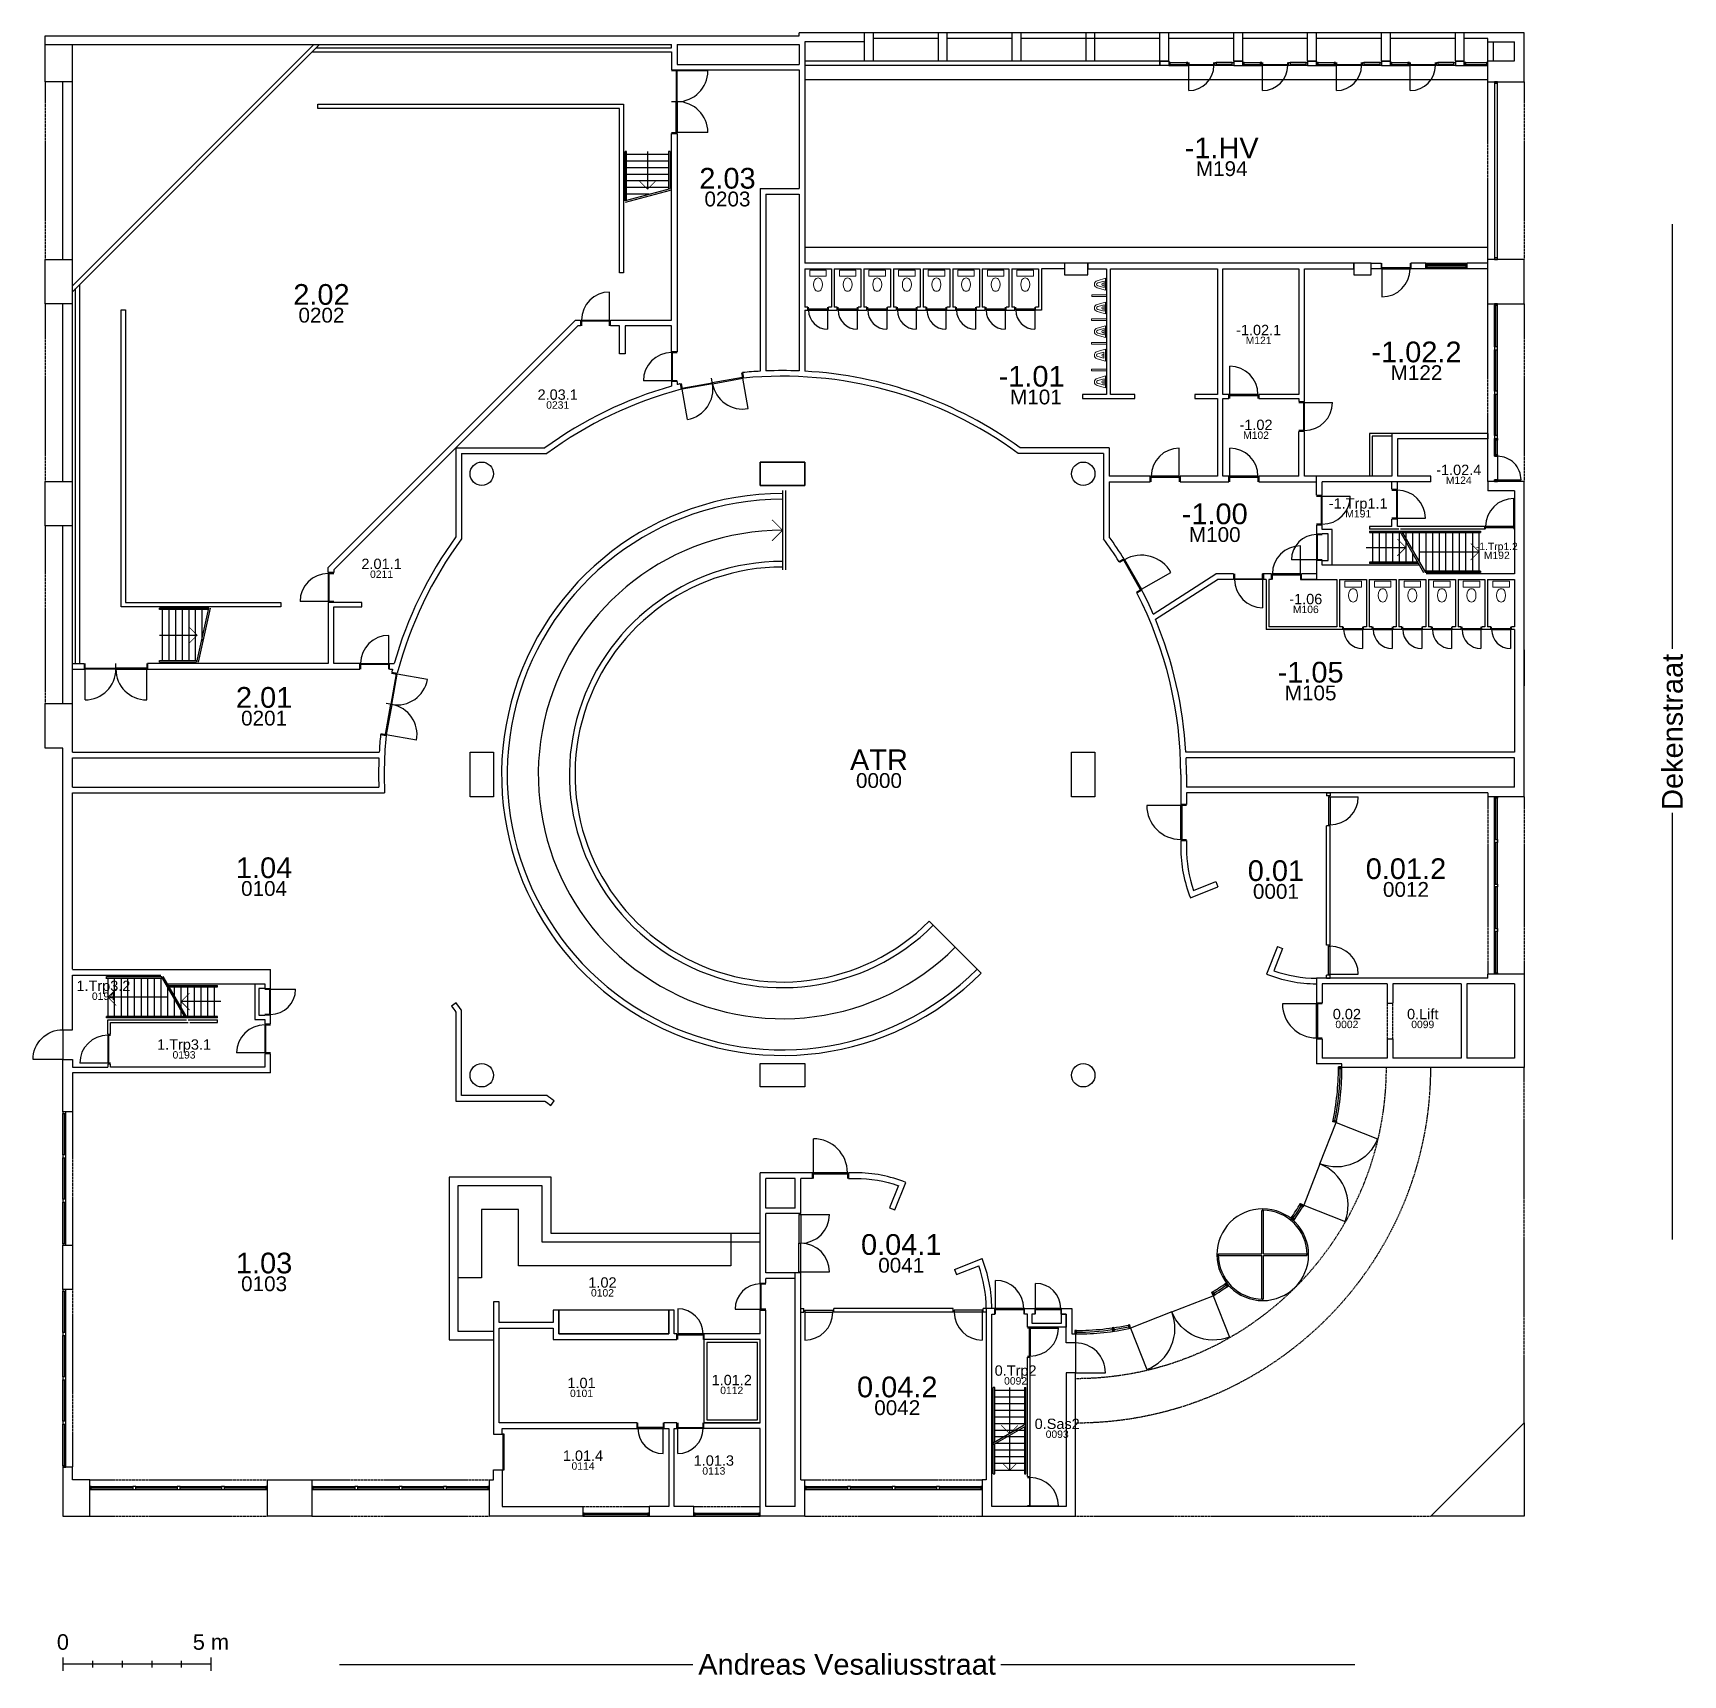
# Model space of a CAD drawing. Header units: millimetres. Extents: x -2571 to 3003, y -6838 to -1291.
import ezdxf
from ezdxf.enums import TextEntityAlignment as Align

# ---------------------------------------------------------------- set-up
doc = ezdxf.new("R2010")
doc.units = ezdxf.units.MM
doc.header["$LTSCALE"] = 10
doc.linetypes.add('HIDDEN', pattern=[0.375, 0.25, -0.125])
for name, color, linetype in [('T-01----V_NOTA', 7, 'Continuous'), ('T-01----V_SCHAALLAT', 7, 'Continuous'), ('T-020---V_LOKAALNAAM', 2, 'Continuous'), ('T-020---V_LOKAALNUMMER', 7, 'Continuous'), ('T-026---V_POLYGOON_CONSTR', 7, 'Continuous'), ('T-026---V_POLYGOON_LOKAAL', 7, 'Continuous'), ('T-074---V_PROJECTIE_GEBOUW', 7, 'HIDDEN'), ('T-20----B_Wanden', 12, 'Continuous'), ('T-226---B_Stijlwand', 60, 'Continuous'), ('T-24----B_Trappen', 2, 'Continuous'), ('T-28----B_Kolommen', 4, 'Continuous'), ('T-282---B_DRAAGSTR_PROJECTIE', 7, 'HIDDEN'), ('T-31----B_BUITENSCHRIJNWERK', 2, 'Continuous'), ('T-32----B_BINNENSCHRIJNWERK', 2, 'Continuous'), ('T-741---B_SANITOESTELLEN', 220, 'Continuous'), ('T-8-----B_MEUBILAIR', 6, 'Continuous')]:
    doc.layers.add(name, color=color, linetype=linetype)
doc.layers.get('T-026---V_POLYGOON_LOKAAL').off()
doc.styles.add('ARIAL', font='arial.ttf')
doc.styles.add('S1-100_H2.5', font='arial.ttf', dxfattribs={"height": 250})
doc.styles.add('S1-100_H3.5', font='arial.ttf', dxfattribs={"height": 350})
doc.styles.add('S1-100_H5', font='arial.ttf', dxfattribs={"height": 500})
doc.styles.add('S1-100_H7', font='arial.ttf', dxfattribs={"height": 700})

msp = doc.modelspace()

# ---------------------------------------------------------------- texts
at = {"layer": 'T-01----V_NOTA', "style": 'S1-100_H7'}
msp.add_text('Dekenstraat', height=70, rotation=90, dxfattribs=at).set_placement((2967, -3651.9), align=Align.MIDDLE_CENTER)
msp.add_text('Andreas Vesaliusstraat', height=70, dxfattribs=at).set_placement((179.1, -6801.9), align=Align.MIDDLE_CENTER)
at = {"layer": 'T-020---V_LOKAALNAAM'}
for s, height, style, p in [('M194', 50, 'S1-100_H5', (1444.6, -1724.2)), ('0203', 50, 'S1-100_H5', (-225, -1826.7)), ('0202', 50, 'S1-100_H5', (-1596.5, -2219.2)), ('M121', 25, 'S1-100_H2.5', (1569.4, -2316.8)), ('M122', 50, 'S1-100_H5', (2102.7, -2413.4)), ('M101', 50, 'S1-100_H5', (817, -2495.5)), ('0231', 25, 'S1-100_H2.5', (-798.5, -2535)), ('M102', 25, 'S1-100_H2.5', (1560.6, -2637.1)), ('M124', 25, 'S1-100_H2.5', (2245.4, -2789.3)), ('M191', 25, 'S1-100_H2.5', (1905.8, -2902.5)), ('M100', 50, 'S1-100_H5', (1421.1, -2960.3)), ('M192', 25, 'S1-100_H2.5', (2374, -3042.9)), ('0211', 25, 'S1-100_H2.5', (-1393.6, -3106.8)), ('M106', 25, 'S1-100_H2.5', (1728.7, -3225.6)), ('M105', 50, 'S1-100_H5', (1745, -3495.3)), ('0201', 50, 'S1-100_H5', (-1790.3, -3580.4)), ('0000', 50, 'S1-100_H5', (286.8, -3791.2)), ('0104', 50, 'S1-100_H5', (-1790.3, -4155.9)), ('0001', 50, 'S1-100_H5', (1627.8, -4165.7)), ('0012', 50, 'S1-100_H5', (2067.1, -4159.1)), ('0194', 25, 'S1-100_H2.5', (-2333.2, -4532.3)), ('0002', 25, 'S1-100_H2.5', (1867.5, -4627.7)), ('0099', 25, 'S1-100_H2.5', (2123.8, -4627.7)), ('0193', 25, 'S1-100_H2.5', (-2060.7, -4730.5)), ('0041', 50, 'S1-100_H5', (362.1, -5428.7)), ('0103', 50, 'S1-100_H5', (-1790.3, -5491.2)), ('0102', 25, 'S1-100_H2.5', (-647.2, -5534.4)), ('0092', 25, 'S1-100_H2.5', (748.4, -5831.9)), ('0101', 25, 'S1-100_H2.5', (-718, -5873.9)), ('0112', 25, 'S1-100_H2.5', (-210.6, -5864)), ('0042', 50, 'S1-100_H5', (348.6, -5909.9)), ('0093', 25, 'S1-100_H2.5', (888.9, -6011.9)), ('0114', 25, 'S1-100_H2.5', (-713, -6119.5)), ('0113', 25, 'S1-100_H2.5', (-271, -6136))]:
    msp.add_text(s, height=height, dxfattribs=dict(at, style=style)).set_placement(p, align=Align.TOP_CENTER)
at = {"layer": 'T-020---V_LOKAALNUMMER'}
for s, height, style, p in [('-1.HV', 70, 'S1-100_H7', (1444.6, -1644.2)), ('2.03', 70, 'S1-100_H7', (-225, -1746.7)), ('2.02', 70, 'S1-100_H7', (-1596.5, -2139.2)), ('-1.02.1', 35, 'S1-100_H3.5', (1569.4, -2276.8)), ('-1.02.2', 70, 'S1-100_H7', (2102.7, -2333.4)), ('-1.01', 70, 'S1-100_H7', (802.5, -2415.5)), ('2.03.1', 35, 'S1-100_H3.5', (-798.5, -2495)), ('-1.02', 35, 'S1-100_H3.5', (1560.6, -2597.1)), ('-1.02.4', 35, 'S1-100_H3.5', (2245.4, -2749.3)), ('-1.00', 70, 'S1-100_H7', (1421.1, -2880.3)), ('-1.Trp1.1', 35, 'S1-100_H3.5', (1905.8, -2862.5)), ('-1.Trp1.2', 25, 'S1-100_H2.5', (2374, -3012.9)), ('2.01.1', 35, 'S1-100_H3.5', (-1393.6, -3066.8)), ('-1.06', 35, 'S1-100_H3.5', (1728.7, -3185.6)), ('-1.05', 70, 'S1-100_H7', (1745, -3415.3)), ('2.01', 70, 'S1-100_H7', (-1790.3, -3500.4)), ('ATR', 70, 'S1-100_H7', (286.8, -3711.2)), ('1.04', 70, 'S1-100_H7', (-1790.3, -4075.9)), ('0.01', 70, 'S1-100_H7', (1627.8, -4085.7)), ('0.01.2', 70, 'S1-100_H7', (2067.1, -4079.1)), ('1.Trp3.2', 35, 'S1-100_H3.5', (-2333.2, -4492.3)), ('0.02', 35, 'S1-100_H3.5', (1867.5, -4587.7)), ('0.Lift', 35, 'S1-100_H3.5', (2123.8, -4587.7)), ('1.Trp3.1', 35, 'S1-100_H3.5', (-2060.7, -4690.5)), ('0.04.1', 70, 'S1-100_H7', (362.1, -5348.7)), ('1.03', 70, 'S1-100_H7', (-1790.3, -5411.2)), ('1.02', 35, 'S1-100_H3.5', (-647.2, -5494.4)), ('0.Trp2', 35, 'S1-100_H3.5', (748.4, -5791.9)), ('1.01', 35, 'S1-100_H3.5', (-718, -5833.9)), ('1.01.2', 35, 'S1-100_H3.5', (-210.6, -5824)), ('0.04.2', 70, 'S1-100_H7', (348.6, -5829.9)), ('0.Sas2', 35, 'S1-100_H3.5', (888.9, -5971.9)), ('1.01.4', 35, 'S1-100_H3.5', (-713, -6079.5)), ('1.01.3', 35, 'S1-100_H3.5', (-271, -6096))]:
    msp.add_text(s, height=height, dxfattribs=dict(at, style=style)).set_placement(p, align=Align.TOP_CENTER)

# ---------------------------------------------------------------- blocks, each defined once
blk = doc.blocks.new('*U2')
at = {"layer": 'T-01----V_SCHAALLAT'}
for p, q in [((0, 225), (0, -225)), ((1000, 112.5), (1000, -112.5)), ((2000, 112.5), (2000, -112.5)), ((3000, 112.5), (3000, -112.5)), ((4000, 112.5), (4000, -112.5)), ((5000, 225), (5000, -225))]:
    blk.add_line(p, q, dxfattribs=at)
for points in [[(1000, 0), (0, 0)], [(2000, 0), (1000, 0)], [(3000, 0), (2000, 0)], [(4000, 0), (3000, 0)], [(5000, 0), (4000, 0)]]:
    blk.add_lwpolyline(points, dxfattribs=at)
at = {"layer": 'T-01----V_SCHAALLAT', "style": 'ARIAL'}
for s, p in [('0', (0, 325)), ('5 m', (5000, 325))]:
    blk.add_text(s, height=525, dxfattribs=at).set_placement(p, align=Align.BOTTOM_CENTER)

# ---------------------------------------------------------------- linework, layer by layer
at = {"layer": 'T-01----V_NOTA'}
for p, q in [((2967, -3371.2), (2967, -1937)), ((2967, -5366.8), (2967, -3925.7)), ((-1535.8, -6801.9), (-341.6, -6801.9)), ((699, -6801.9), (1894, -6801.9))]:
    msp.add_line(p, q, dxfattribs=at)
at = {"layer": 'T-026---V_POLYGOON_CONSTR'}
for points in [[(-1094.5, -2779.9, -1), (-1015.5, -2779.9, -1)], [(937.5, -2779.9, -1), (1016.5, -2779.9, -1)], [(-1015.5, -4811.9, -1), (-1094.5, -4811.9, -1)], [(1016.5, -4811.9, -1), (937.5, -4811.9, -1)]]:
    msp.add_lwpolyline(points, format="xyb", close=True, dxfattribs=at)
for points in [[(36, -2819.4), (-114, -2819.4), (-114, -2740.4), (36, -2740.4)], [(-1015.5, -3720.9), (-1015.5, -3870.9), (-1094.5, -3870.9), (-1094.5, -3720.9)], [(937.5, -3720.9), (1016.5, -3720.9), (1016.5, -3870.9), (937.5, -3870.9)], [(36, -4772.4), (36, -4851.4), (-114, -4851.4), (-114, -4772.4)]]:
    msp.add_lwpolyline(points, close=True, dxfattribs=at)
at = {"layer": 'T-074---V_PROJECTIE_GEBOUW'}
for p, q in [((-2530, -1455.9), (-2530, -2055.9)), ((2466, -1455.9), (2466, -2055.9)), ((-2530, -2205.9), (-2530, -2805.9)), ((2466, -2205.9), (2466, -2805.9)), ((-2530, -2955.9), (-2530, -3556.4)), ((2466, -3870.9), (2466, -4470.9)), ((-2379, -6300.9), (-1779, -6300.9)), ((-1629, -6300.9), (-1029, -6300.9)), ((36, -6300.9), (636, -6300.9))]:
    msp.add_line(p, q, dxfattribs=at)
at = {"layer": 'T-20----B_Wanden'}
for p, q in [((-2530, -1455.9), (-2530, -1300.9)), ((-2530, -1300.9), (17, -1300.9)), ((-2530, -1329.9), (-414, -1329.9)), ((-2438, -1455.9), (-2438, -1329.9)), ((-1602.9, -1329.9), (-2438, -2165)), ((-1622.7, -1329.9), (-2438, -2145.2)), ((-414, -1340.9), (-414, -1329.9)), ((-395, -1329.9), (17, -1329.9)), ((2466, -1290.9), (17, -1290.9)), ((17, -1300.9), (17, -1290.9)), ((238, -1320.9), (36, -1320.9)), ((238, -1386.4), (238, -1290.9)), ((268, -1386.4), (268, -1290.9)), ((487.5, -1309.9), (268, -1309.9)), ((487.5, -1386.4), (487.5, -1290.9)), ((517.5, -1386.4), (517.5, -1290.9)), ((737, -1309.9), (517.5, -1309.9)), ((737, -1386.4), (737, -1290.9)), ((767, -1386.4), (767, -1290.9)), ((1236, -1309.9), (767, -1309.9)), ((986.5, -1386.4), (986.5, -1290.9)), ((1016.5, -1386.4), (1016.5, -1290.9)), ((1236, -1386.4), (1236, -1290.9)), ((1266, -1386.4), (1266, -1290.9)), ((1485.5, -1309.9), (1266, -1309.9)), ((1485.5, -1386.4), (1485.5, -1290.9)), ((1515.5, -1386.4), (1515.5, -1290.9)), ((1735, -1309.9), (1515.5, -1309.9)), ((1735, -1386.4), (1735, -1290.9)), ((1765, -1386.4), (1765, -1290.9)), ((1984.5, -1309.9), (1765, -1309.9)), ((1984.5, -1386.4), (1984.5, -1290.9)), ((2014.5, -1386.4), (2014.5, -1290.9)), ((2234, -1309.9), (2014.5, -1309.9)), ((2234, -1386.4), (2234, -1290.9)), ((2264, -1386.4), (2264, -1290.9)), ((2344, -1309.9), (2264, -1309.9)), ((2344, -1384.9), (2344, -1309.9)), ((2344, -1320.9), (2434, -1320.9)), ((2363, -1384.9), (2363, -1320.9)), ((2434, -1384.9), (2434, -1320.9)), ((2466, -1455.9), (2466, -1290.9)), ((-1627.9, -1354.9), (-414, -1354.9)), ((-1613.9, -1340.9), (-414, -1340.9)), ((1266, -1386.4), (36, -1386.4)), ((1236, -1384.9), (1236, -1400.4)), ((1485.5, -1386.4), (1515.5, -1386.4)), ((1735, -1386.4), (1765, -1386.4)), ((1984.5, -1386.4), (2014.5, -1386.4)), ((2234, -1386.4), (2264, -1386.4)), ((2344, -1455.9), (2344, -1384.9)), ((2344, -1384.9), (2434, -1384.9)), ((-414, -1415.9), (17, -1415.9)), ((-395, -1396.9), (17, -1396.9)), ((1236, -1400.4), (36, -1400.4)), ((-2470, -2055.9), (-2470, -1455.9)), ((-2438, -2055.9), (-2438, -1455.9)), ((-114, -1815.9), (17, -1815.9)), ((-95, -1834.9), (17, -1834.9)), ((-2530, -2205.9), (-2530, -2055.9)), ((-2530, -2055.9), (-2438, -2055.9)), ((-2438, -2205.9), (-2438, -2055.9)), ((2344, -2205.9), (2344, -2055.9)), ((2466, -2055.9), (2344, -2055.9)), ((2466, -2205.9), (2466, -2055.9)), ((913.5, -2068.4), (36, -2068.4)), ((36, -2087.4), (126, -2087.4)), ((36, -2087.4), (126, -2087.4)), ((126, -2087.4), (126, -2217.4)), ((136, -2087.4), (136, -2217.4)), ((136, -2087.4), (226, -2087.4)), ((136, -2087.4), (226, -2087.4)), ((226, -2087.4), (226, -2217.4)), ((236, -2087.4), (236, -2217.4)), ((236, -2087.4), (326, -2087.4)), ((236, -2087.4), (326, -2087.4)), ((326, -2087.4), (326, -2217.4)), ((336, -2087.4), (336, -2217.4)), ((336, -2087.4), (426, -2087.4)), ((336, -2087.4), (426, -2087.4)), ((426, -2087.4), (426, -2217.4)), ((436, -2087.4), (436, -2217.4)), ((436, -2087.4), (526, -2087.4)), ((436, -2087.4), (526, -2087.4)), ((526, -2087.4), (526, -2217.4)), ((536, -2087.4), (536, -2217.4)), ((536, -2087.4), (626, -2087.4)), ((536, -2087.4), (626, -2087.4)), ((626, -2087.4), (626, -2217.4)), ((636, -2087.4), (636, -2217.4)), ((636, -2087.4), (726, -2087.4)), ((636, -2087.4), (726, -2087.4)), ((726, -2087.4), (726, -2217.4)), ((736, -2087.4), (736, -2217.4)), ((736, -2087.4), (826, -2087.4)), ((736, -2087.4), (826, -2087.4)), ((826, -2087.4), (826, -2217.4)), ((913.5, -2087.4), (836, -2087.4)), ((836, -2087.4), (836, -2227.4)), ((913.5, -2068.4), (913.5, -2087.4)), ((2134, -2068.4), (2084, -2068.4)), ((2134, -2087.4), (2084, -2087.4)), ((2134, -2087.4), (2134, -2068.4)), ((2274, -2087.4), (2274, -2068.4)), ((2344, -2068.4), (2274, -2068.4)), ((2344, -2087.4), (2274, -2087.4)), ((-2427, -3420.9), (-2427, -2154)), ((-2413, -3420.9), (-2413, -2140)), ((-2470, -2805.9), (-2470, -2205.9)), ((-2438, -2805.9), (-2438, -2205.9)), ((46, -2217.4), (36, -2217.4)), ((36, -2227.4), (46, -2227.4)), ((46, -2227.4), (46, -2217.4)), ((126, -2217.4), (116, -2217.4)), ((116, -2227.4), (116, -2217.4)), ((116, -2227.4), (146, -2227.4)), ((146, -2217.4), (136, -2217.4)), ((146, -2227.4), (146, -2217.4)), ((226, -2217.4), (216, -2217.4)), ((216, -2227.4), (216, -2217.4)), ((216, -2227.4), (246, -2227.4)), ((246, -2217.4), (236, -2217.4)), ((246, -2227.4), (246, -2217.4)), ((326, -2217.4), (316, -2217.4)), ((316, -2227.4), (316, -2217.4)), ((316, -2227.4), (346, -2227.4)), ((346, -2217.4), (336, -2217.4)), ((346, -2227.4), (346, -2217.4)), ((426, -2217.4), (416, -2217.4)), ((416, -2227.4), (416, -2217.4)), ((416, -2227.4), (446, -2227.4)), ((446, -2217.4), (436, -2217.4)), ((446, -2227.4), (446, -2217.4)), ((526, -2217.4), (516, -2217.4)), ((516, -2227.4), (516, -2217.4)), ((516, -2227.4), (546, -2227.4)), ((546, -2217.4), (536, -2217.4)), ((546, -2227.4), (546, -2217.4)), ((626, -2217.4), (616, -2217.4)), ((616, -2227.4), (616, -2217.4)), ((616, -2227.4), (646, -2227.4)), ((646, -2217.4), (636, -2217.4)), ((646, -2227.4), (646, -2217.4)), ((726, -2217.4), (716, -2217.4)), ((716, -2227.4), (716, -2217.4)), ((716, -2227.4), (746, -2227.4)), ((746, -2217.4), (736, -2217.4)), ((746, -2227.4), (746, -2217.4)), ((826, -2217.4), (816, -2217.4)), ((816, -2227.4), (816, -2217.4)), ((836, -2227.4), (816, -2227.4)), ((-173.7, -2438.1), (-170.4, -2456.8)), ((-384.4, -2475.8), (-381, -2494.6)), ((1705, -2788.4), (1705, -2636.9)), ((1724, -2788.4), (1724, -2636.9)), ((2019, -2643.4), (1944, -2643.4)), ((1944, -2643.4), (1944, -2788.4)), ((2019, -2652.4), (1953, -2652.4)), ((1953, -2652.4), (1953, -2788.4)), ((2344, -2643.4), (2019, -2643.4)), ((2019, -2643.4), (2019, -2788.4)), ((2344, -2662.4), (2038, -2662.4)), ((2038, -2662.4), (2038, -2788.4)), ((2344, -2643.4), (2344, -2662.4)), ((-2530, -2955.9), (-2530, -2805.9)), ((-2530, -2805.9), (-2438, -2805.9)), ((-2438, -2955.9), (-2438, -2805.9)), ((1203.5, -2788.4), (1064.5, -2788.4)), ((1064.5, -2807.4), (1203.5, -2807.4)), ((1705, -2788.4), (1570, -2788.4)), ((1570, -2807.4), (1765, -2807.4)), ((1765, -2788.4), (1724, -2788.4)), ((2019, -2788.4), (1765, -2788.4)), ((1765, -2852.4), (1765, -2788.4)), ((2151, -2807.4), (1784, -2807.4)), ((1784, -2852.4), (1784, -2807.4)), ((2019, -2832.4), (2019, -2807.4)), ((2151, -2788.4), (2038, -2788.4)), ((2038, -2832.4), (2038, -2807.4)), ((2151, -2807.4), (2151, -2788.4)), ((2466, -2805.9), (2344, -2805.9)), ((2344, -2805.9), (2344, -2837.9)), ((2434, -2837.9), (2344, -2837.9)), ((2434, -2837.9), (2434, -3118.4)), ((2019, -2958.4), (2019, -2933.4)), ((2038, -2958.4), (2038, -2933.4)), ((-2470, -3555.9), (-2470, -2955.9)), ((-2438, -3556.4), (-2438, -2955.9)), ((2019, -2958.4), (1944, -2958.4)), ((1944, -2958.4), (1944, -2967.4)), ((2042.6, -2967.4), (1944, -2967.4)), ((2333, -2958.4), (2038, -2958.4)), ((2333, -2967.4), (2048.4, -2967.4)), ((1213.2, -3253.7), (1424.4, -3118.4)), ((1485, -3118.4), (1485, -3137.4)), ((1586, -3118.4), (1586, -3137.4)), ((1613, -3137.4), (1613, -3118.4)), ((1714, -3137.4), (1714, -3118.4)), ((1765, -3073.4), (1765, -3137.4)), ((1784, -3088.4), (1784, -3073.4)), ((2112.5, -3088.4), (1784, -3088.4)), ((2434, -3118.4), (2135.6, -3118.4)), ((2434, -3118.4), (2135.6, -3118.4)), ((1220.7, -3271.5), (1430, -3137.4)), ((1595, -3137.4), (1595, -3306.4)), ((1604, -3137.4), (1604, -3297.4)), ((1711, -3137.4), (1834, -3137.4)), ((1834, -3137.4), (1834, -3297.4)), ((1843, -3137.4), (1843, -3297.4)), ((1843, -3137.4), (1843, -3297.4)), ((1843, -3137.4), (1934, -3137.4)), ((1843, -3137.4), (1934, -3137.4)), ((1934, -3137.4), (1934, -3297.4)), ((1943, -3137.4), (1943, -3297.4)), ((1943, -3137.4), (2034, -3137.4)), ((1943, -3137.4), (2034, -3137.4)), ((2034, -3137.4), (2034, -3297.4)), ((2043, -3137.4), (2043, -3297.4)), ((2043, -3137.4), (2134, -3137.4)), ((2043, -3137.4), (2134, -3137.4)), ((2134, -3137.4), (2134, -3297.4)), ((2143, -3137.4), (2143, -3297.4)), ((2143, -3137.4), (2234, -3137.4)), ((2143, -3137.4), (2234, -3137.4)), ((2234, -3137.4), (2234, -3297.4)), ((2243, -3137.4), (2243, -3297.4)), ((2243, -3137.4), (2334, -3137.4)), ((2243, -3137.4), (2334, -3137.4)), ((2334, -3137.4), (2334, -3297.4)), ((2343, -3137.4), (2343, -3297.4)), ((2343, -3137.4), (2434, -3137.4)), ((2343, -3137.4), (2434, -3137.4)), ((2434, -3137.4), (2434, -3297.4)), ((1853.5, -3306.4), (1595, -3306.4)), ((1834, -3297.4), (1604, -3297.4)), ((1853.5, -3297.4), (1843, -3297.4)), ((1853.5, -3306.4), (1853.5, -3297.4)), ((1934, -3297.4), (1923.5, -3297.4)), ((1923.5, -3306.4), (1923.5, -3297.4)), ((1953.5, -3306.4), (1923.5, -3306.4)), ((1953.5, -3297.4), (1943, -3297.4)), ((1953.5, -3306.4), (1953.5, -3297.4)), ((2034, -3297.4), (2023.5, -3297.4)), ((2023.5, -3306.4), (2023.5, -3297.4)), ((2053.5, -3306.4), (2023.5, -3306.4)), ((2053.5, -3297.4), (2043, -3297.4)), ((2053.5, -3306.4), (2053.5, -3297.4)), ((2134, -3297.4), (2123.5, -3297.4)), ((2123.5, -3306.4), (2123.5, -3297.4)), ((2153.5, -3306.4), (2123.5, -3306.4)), ((2153.5, -3297.4), (2143, -3297.4)), ((2153.5, -3306.4), (2153.5, -3297.4)), ((2234, -3297.4), (2223.5, -3297.4)), ((2223.5, -3306.4), (2223.5, -3297.4)), ((2253.5, -3306.4), (2223.5, -3306.4)), ((2253.5, -3297.4), (2243, -3297.4)), ((2253.5, -3306.4), (2253.5, -3297.4)), ((2334, -3297.4), (2323.5, -3297.4)), ((2323.5, -3306.4), (2323.5, -3297.4)), ((2353.5, -3306.4), (2323.5, -3306.4)), ((2353.5, -3297.4), (2343, -3297.4)), ((2353.5, -3306.4), (2353.5, -3297.4)), ((2434, -3297.4), (2423.5, -3297.4)), ((2423.5, -3306.4), (2423.5, -3297.4)), ((2434, -3306.4), (2423.5, -3306.4)), ((2434, -3306.4), (2434, -3720.9)), ((2466, -3374.9), (2466, -3495.9)), ((-2398, -3420.9), (-2398, -3439.9)), ((-1359.1, -3450.5), (-1340.3, -3453.9)), ((-2530, -3706.4), (-2530, -3556.4)), ((-2530, -3556.4), (-2438, -3556.4)), ((-2438, -3720.9), (-2438, -3556.4)), ((-1396.8, -3661.2), (-1378.1, -3664.6)), ((-2470, -4657.9), (-2470, -3706.4)), ((1306.5, -3795.9), (1306.5, -3897.3)), ((1325.5, -3795.9), (1325.5, -3838.4)), ((-2438, -4453.9), (-2438, -3857.4)), ((1325.5, -3857.3), (1325.5, -3897.3)), ((2344, -3857.4), (2344, -3870.9)), ((2466, -3870.9), (2344, -3870.9)), ((2466, -3870.9), (2434, -3870.9)), ((1306.5, -4018.3), (1306.5, -4042.9)), ((1325.5, -4018.3), (1325.5, -4042.9)), ((1338.9, -4212.5), (1431.9, -4175.6)), ((1349.6, -4187.8), (1425.3, -4157.8)), ((1425.3, -4157.8), (1431.9, -4175.6)), ((1632.7, -4377.1), (1595.5, -4470)), ((1650.5, -4383.7), (1620.2, -4459.4)), ((1632.7, -4377.1), (1650.5, -4383.7)), ((-2438, -4454.4), (-1769, -4454.4)), ((-1769, -4518.4), (-1769, -4454.4)), ((-2438, -4657.9), (-2438, -4473.4)), ((-2438, -4473.4), (-2139.6, -4473.4)), ((-2116.5, -4503.4), (-1788, -4503.4)), ((-1788, -4503.4), (-1788, -4518.4)), ((2344, -4483.9), (1765, -4483.9)), ((1765, -4483.9), (1765, -4567.9)), ((2004, -4502.9), (1784, -4502.9)), ((1784, -4502.9), (1784, -4567.9)), ((2004, -4502.9), (2004, -4567.9)), ((2254, -4502.9), (2023, -4502.9)), ((2023, -4502.9), (2023, -4567.9)), ((2254, -4502.9), (2254, -4753.9)), ((2434, -4502.9), (2273, -4502.9)), ((2273, -4502.9), (2273, -4753.9)), ((2466, -4470.9), (2344, -4470.9)), ((2344, -4483.9), (2344, -4470.9)), ((2466, -4470.9), (2434, -4470.9)), ((2434, -4502.9), (2434, -4753.9)), ((2466, -4470.9), (2466, -4785.9)), ((2004, -4567.9), (2023, -4567.9)), ((-2318, -4673.4), (-2318, -4624.4)), ((-2318, -4624.4), (-2052.4, -4624.4)), ((-2046.6, -4624.4), (-1948, -4624.4)), ((-1948, -4633.4), (-1948, -4624.4)), ((-2470, -4657.9), (-2438, -4657.9)), ((-2309, -4673.4), (-2309, -4633.4)), ((-2309, -4633.4), (-2047.2, -4633.4)), ((-2041.5, -4633.4), (-1948, -4633.4)), ((1765, -4688.9), (1765, -4772.9)), ((1784, -4688.9), (1784, -4753.9)), ((2004, -4688.9), (2004, -4753.9)), ((2004, -4688.9), (2023, -4688.9)), ((2023, -4688.9), (2023, -4753.9)), ((1851, -4772.9), (1765, -4772.9)), ((2004, -4753.9), (1784, -4753.9)), ((1851, -4785.9), (1851, -4772.9)), ((2466, -4785.9), (1851, -4785.9)), ((2254, -4753.9), (2023, -4753.9)), ((2434, -4753.9), (2273, -4753.9)), ((62.4, -5160.4), (22.5, -5160.4)), ((542.2, -5467.6), (635, -5430.5)), ((548.8, -5485.5), (624.5, -5455.2)), ((-114, -5513.9), (-95, -5513.9)), ((542.2, -5467.6), (548.8, -5485.5)), ((-114, -5604.9), (-95, -5604.9)), ((-114, -5685.9), (-304.5, -5685.9)), ((-304.5, -5685.9), (-304.5, -5704.9)), ((-114, -5704.9), (-304.5, -5704.9)), ((789, -6167.9), (789, -5763.9)), ((798, -6167.9), (798, -5763.9)), ((-114, -5985.9), (-304.5, -5985.9)), ((-304.5, -6004.9), (-304.5, -5985.9)), ((-114, -6004.9), (-304.5, -6004.9)), ((22.5, -6178.9), (36, -6178.9)), ((36, -6300.9), (36, -6178.9))]:
    msp.add_line(p, q, dxfattribs=at)
at = {"layer": 'T-20----B_Wanden', "linetype": 'Continuous'}
for p, q in [((-395, -1329.9), (-395, -1396.9)), ((17, -1329.9), (17, -1396.9)), ((36, -1320.9), (36, -2068.4)), ((-414, -1354.9), (-414, -1415.9)), ((17, -1415.9), (17, -1815.9)), ((-2438, -1455.9), (-2530, -1455.9)), ((2344, -1455.9), (2466, -1455.9)), ((-114, -1815.9), (-114, -2433.5)), ((-95, -1834.9), (-95, -2432.6)), ((17, -1834.9), (17, -2432.6)), ((36, -2087.4), (36, -2217.4)), ((2084, -2068.4), (2084, -2087.4)), ((-2438, -2205.9), (-2530, -2205.9)), ((36, -2227.4), (36, -2433.5)), ((2344, -2205.9), (2466, -2205.9)), ((-414, -2468.7), (-414, -2484)), ((-395, -2468.7), (-414, -2468.7)), ((-395, -2468.7), (-395, -2478.7)), ((1724, -2636.9), (1705, -2636.9)), ((-1142.5, -2692.4), (-1142.5, -2993.3)), ((-1142.5, -2692.4), (-841.6, -2692.4)), ((-1123.5, -2711.4), (-1123.5, -2999.5)), ((-1123.5, -2711.4), (-835.4, -2711.4)), ((1045.5, -2711.4), (757.4, -2711.4)), ((1064.5, -2692.4), (763.6, -2692.4)), ((1045.5, -2711.4), (1045.5, -2999.5)), ((1064.5, -2692.4), (1064.5, -2788.4)), ((1064.5, -2807.4), (1064.5, -2993.3)), ((1203.5, -2807.4), (1203.5, -2788.4)), ((1570, -2788.4), (1570, -2807.4)), ((2019, -2832.4), (2038, -2832.4)), ((2466, -3870.9), (2466, -2805.9)), ((1765, -2852.4), (1784, -2852.4)), ((1784, -2953.4), (1765, -2953.4)), ((1765, -2953.4), (1765, -2984.7)), ((1784, -2968.4), (1784, -2953.4)), ((2038, -2933.4), (2019, -2933.4)), ((-2438, -2955.9), (-2530, -2955.9)), ((1765, -2982.4), (1784, -2982.4)), ((1818, -2968.4), (1784, -2968.4)), ((1804, -2982.4), (1784, -2982.4)), ((1804, -3073.4), (1804, -2982.4)), ((1818, -3088.4), (1818, -2968.4)), ((2333, -2967.4), (2333, -2958.4)), ((2434, -2958.4), (2434, -2967.4)), ((1114.8, -3067.5), (1098.3, -3077)), ((1485, -3118.4), (1424.4, -3118.4)), ((1613, -3118.4), (1583, -3118.4)), ((1765, -3118.4), (1714, -3118.4)), ((1784, -3073.4), (1765, -3073.4)), ((1784, -3073.4), (1804, -3073.4)), ((1158.3, -3182), (1174.8, -3172.6)), ((1485, -3137.4), (1430, -3137.4)), ((1595, -3137.4), (1583, -3137.4)), ((1613, -3137.4), (1604, -3137.4)), ((1765, -3137.4), (1714, -3137.4)), ((-2438, -3420.9), (-2398, -3420.9)), ((-2438, -3439.9), (-2398, -3439.9)), ((-1366.3, -3420.9), (-1351, -3420.9)), ((-1366.3, -3439.9), (-1366.3, -3420.9)), ((-1366.3, -3439.9), (-1356.3, -3439.9)), ((-2470, -3706.4), (-2530, -3706.4)), ((-2438, -3720.9), (-1401.5, -3720.9)), ((2434, -3720.9), (1323.5, -3720.9)), ((-2438, -3838.4), (-2438, -3739.9)), ((-2438, -3739.9), (-1402.4, -3739.9)), ((2434, -3739.9), (1324.4, -3739.9)), ((2434, -3838.4), (2434, -3739.9)), ((-2438, -3838.4), (-1402.9, -3838.4)), ((2434, -3838.4), (1325.5, -3838.4)), ((-2438, -3857.4), (-1383.1, -3857.4)), ((1325.5, -3897.3), (1306.5, -3897.3)), ((2344, -3857.4), (1325.5, -3857.3)), ((1306.5, -4018.3), (1325.5, -4018.3)), ((-1822, -4503.4), (-1822, -4623.4)), ((-1808, -4518.4), (-1808, -4609.4)), ((-1788, -4518.4), (-1808, -4518.4)), ((-1788, -4518.4), (-1769, -4518.4)), ((1784, -4567.9), (1765, -4567.9)), ((-1822, -4623.4), (-1788, -4623.4)), ((-1808, -4609.4), (-1788, -4609.4)), ((-1769, -4609.4), (-1788, -4609.4)), ((-1788, -4623.4), (-1788, -4638.4)), ((-1769, -4638.4), (-1769, -4607.2)), ((-2318, -4673.4), (-2309, -4673.4)), ((-1788, -4638.4), (-1769, -4638.4)), ((1765, -4688.9), (1784, -4688.9)), ((-114, -5513.9), (-114, -5141.4)), ((62.4, -5141.4), (-114, -5141.4)), ((-95, -5260.4), (-95, -5160.4)), ((3.5, -5160.4), (-95, -5160.4)), ((3.5, -5260.4), (3.5, -5160.4)), ((22.5, -5279.4), (22.5, -5160.4)), ((62.4, -5160.4), (62.4, -5141.4)), ((3.5, -5260.4), (-95, -5260.4)), ((-95, -5479.4), (-95, -5279.4)), ((22.5, -5279.4), (-95, -5279.4)), ((22.5, -5479.4), (-95, -5479.4)), ((-95, -5513.9), (-95, -5498.4)), ((3.5, -5498.4), (-95, -5498.4)), ((3.5, -6268.9), (3.5, -5479.4)), ((22.5, -6178.9), (22.5, -5479.4)), ((-114, -5685.9), (-114, -5604.9)), ((-95, -6268.9), (-95, -5604.9)), ((-114, -5985.9), (-114, -5704.9)), ((789, -5763.9), (798, -5763.9)), ((-114, -6300.9), (-114, -6004.9)), ((789, -6167.9), (798, -6167.9)), ((3.5, -6268.9), (-95, -6268.9)), ((798, -6268.9), (789, -6268.9)), ((36, -6300.9), (-114, -6300.9))]:
    msp.add_line(p, q, dxfattribs=at)
at = {"layer": 'T-20----B_Wanden', "color": 9, "lineweight": -3}
for p, q in [((2344, -1449.4), (36, -1449.4)), ((2344, -2015.4), (36, -2015.4)), ((2134, -2068.4), (2274, -2068.4)), ((2274, -2087.4), (2134, -2087.4))]:
    msp.add_line(p, q, dxfattribs=at)
at = {"layer": 'T-20----B_Wanden', "color": 9}
msp.add_line((456.7, -4291.6), (632, -4467), dxfattribs=at)
at = {"layer": 'T-20----B_Wanden', "linetype": 'HIDDEN'}
for p, q in [((2004, -4567.9), (2004, -4688.9)), ((2023, -4688.9), (2023, -4567.9))]:
    msp.add_line(p, q, dxfattribs=at)
at = {"layer": 'T-20----B_Wanden'}
for points in [[(-590, -1545.9), (-1609, -1545.9), (-1609, -1531.9), (-576, -1531.9), (-576, -2101), (-590, -2101)], [(-2273, -3228.9), (-2273, -2225.9), (-2259, -2225.9), (-2259, -3214.9), (-1734, -3214.9), (-1734, -3228.9)], [(-1460, -3228.9), (-1460, -3214.9), (-1555, -3214.9), (-1574, -3214.9), (-1574, -3420.9), (-2184, -3420.9), (-2184, -3439.9), (-1467.3, -3439.9), (-1467.3, -3420.9), (-1555, -3420.9), (-1555, -3228.9)], [(-2438, -5385.9), (-2438, -5535.9), (-2470, -5535.9), (-2470, -5385.9)], [(-404.5, -5604.9), (-423.5, -5604.9), (-423.5, -5685.9), (-794.5, -5685.9), (-794.5, -5604.9), (-813.5, -5604.9), (-813.5, -5646.9), (-996.5, -5646.9), (-996.5, -5576.9), (-1015.5, -5576.9), (-1015.5, -6023.9), (-986.5, -6023.9), (-986.5, -6004.9), (-530.5, -6004.9), (-530.5, -5985.9), (-996.5, -5985.9), (-996.5, -5665.9), (-813.5, -5665.9), (-813.5, -5704.9), (-395.5, -5704.9), (-395.5, -5685.9), (-404.5, -5685.9)], [(636, -6178.9), (636, -6300.9), (951, -6300.9), (951, -5816.9), (919, -5816.9), (919, -6268.9), (668, -6268.9), (668, -5618.9), (678, -5618.9), (678, -5599.9), (649, -5599.9), (649, -6178.9), (636, -6178.9)], [(938, -5685.9), (951, -5685.9), (951, -5715.9), (919, -5715.9), (919, -5618.9), (904, -5618.9), (904, -5599.9), (938, -5599.9)], [(-339, -6268.9), (-404.5, -6268.9), (-404.5, -6004.9), (-395.5, -6004.9), (-395.5, -5985.9), (-439.5, -5985.9), (-439.5, -6004.9), (-423.5, -6004.9), (-423.5, -6268.9), (-489, -6268.9), (-489, -6300.9), (-339, -6300.9)], [(2466, -6300.9), (2151, -6300.9), (2466, -5985.9)], [(-2379, -6300.9), (-2379, -6178.9), (-2438, -6178.9), (-2438, -6135.9), (-2470, -6135.9), (-2470, -6300.9)], [(-1779, -6178.9), (-1629, -6178.9), (-1629, -6300.9), (-1779, -6300.9)], [(-714, -6300.9), (-1029, -6300.9), (-1029, -6178.9), (-1015.5, -6178.9), (-1015.5, -6144.9), (-986.5, -6144.9), (-986.5, -6268.9), (-714, -6268.9)]]:
    msp.add_lwpolyline(points, close=True, dxfattribs=at)
at = {"layer": 'T-20----B_Wanden', "linetype": 'Continuous'}
for points in [[(-590, -2375), (-590, -2280), (-620, -2280), (-620, -2261), (-414, -2261), (-414, -1629.9), (-395, -1629.9), (-395, -2367.7), (-414, -2367.7), (-414, -2280), (-571, -2280), (-571, -2375), (-590, -2375)], [(1705, -2525.9), (1705, -2535.9), (1724, -2535.9), (1724, -2087.4), (1891, -2087.4), (1891, -2068.4), (992.5, -2068.4), (992.5, -2087.4), (1055.5, -2087.4), (1055.5, -2511.9), (974, -2511.9), (974, -2525.9), (1151, -2525.9), (1151, -2511.9), (1069.5, -2511.9), (1069.5, -2087.4), (1430, -2087.4), (1430, -2511.9), (1354, -2511.9), (1354, -2525.9), (1430, -2525.9), (1430, -2788.4), (1304.5, -2788.4), (1304.5, -2807.4), (1469, -2807.4), (1469, -2788.4), (1449, -2788.4), (1449, -2525.9), (1469, -2525.9), (1469, -2511.9), (1449, -2511.9), (1449, -2087.4), (1705, -2087.4), (1705, -2511.9), (1570, -2511.9), (1570, -2525.9), (1705, -2525.9)], [(1950, -2087.4), (1950, -2068.4), (1983, -2068.4), (1983, -2087.4)], [(-1555, -3113.9), (-1574, -3113.9), (-1574, -3097), (-737.9, -2261), (-721, -2261), (-721, -2280), (-730, -2280), (-1555, -3104.9)], [(919, -5662.9), (798, -5662.9), (789, -5662.9), (789, -5618.9), (779, -5618.9), (779, -5599.9), (813, -5599.9), (813, -5618.9), (803, -5618.9), (803, -5648.9), (904, -5648.9), (904, -5618.9), (919, -5618.9)]]:
    msp.add_lwpolyline(points, close=True, dxfattribs=at)
at = {"layer": 'T-20----B_Wanden'}
msp.add_lwpolyline([(-1157, -4578.2, 0.00458), (-1142.5, -4598.5), (-1142.5, -4899.4), (-841.6, -4899.4, 0.00458), (-821.3, -4913.9), (-810.4, -4898.4, -0.005725), (-835.4, -4880.4), (-1123.5, -4880.4), (-1123.5, -4592.3, -0.005725), (-1141.5, -4567.3)], format="xyb", close=True, dxfattribs=at)
for points in [[(-1769, -4803.4), (-2438, -4803.4), (-2438, -4935.9), (-2470, -4935.9), (-2470, -4758.9), (-2438, -4758.9), (-2438, -4784.4), (-2318, -4784.4)], [(352.9, -5184.5), (322.9, -5260.3), (340.7, -5266.8), (377.6, -5173.8)]]:
    msp.add_lwpolyline(points, dxfattribs=at)
at = {"layer": 'T-20----B_Wanden', "linetype": 'Continuous'}
msp.add_lwpolyline([(-1769, -4803.4), (-1769, -4739.4), (-1788, -4739.4), (-1788, -4784.4), (-2309, -4784.4), (-2309, -4774.4), (-2318, -4774.4), (-2318, -4784.4)], dxfattribs=at)
msp.add_lwpolyline([(352.9, -5184.5), (322.9, -5260.3), (340.7, -5266.8), (377.6, -5173.8, 0.094665), (208, -5141.4), (183.4, -5141.4), (183.4, -5160.4), (208, -5160.4, -0.083804), (352.8, -5184.9)], format="xyb", dxfattribs=at)
at = {"layer": 'T-20----B_Wanden'}
msp.add_circle((-114, -2433.5), 0, dxfattribs=at)
for centre, radius, start, end in [((-39, -3795.9), 1364.5, 93.1508, 95.6669), ((-39, -3795.9), 1345.5, 53.7079, 95.6033), ((-39, -3795.9), 1364.5, 87.6479, 92.3521), ((-39, -3795.9), 1364.5, 53.9702, 86.8492), ((-39, -3795.9), 1364.5, 105.9514, 126.0298), ((-39, -3795.9), 1345.5, 104.7256, 126.2921), ((-39, -3795.9), 1364.5, 104.662, 105.1234), ((-39, -3795.9), 1364.5, 143.9702, 164.0486), ((-39, -3795.9), 1345.5, 143.7079, 165.2743), ((-39, -3795.9), 1345.5, 32.2988, 36.2921), ((-39, -3795.9), 1364.5, 32.2629, 36.0298), ((-39, -3795.9), 1364.5, 23.4136, 27.1805), ((-39, -3795.9), 1345.5, 0, 27.1446), ((-39, -3795.9), 1364.5, 3.1508, 22.6044), ((-39, -3795.9), 1364.5, 164.8766, 165.338), ((-39, -3795.9), 1364.5, 174.3331, 176.8492), ((-39, -3795.9), 1345.5, 174.3967, 182.6198), ((-39, -3795.9), 1364.5, 177.6479, 181.7849), ((-39, -3795.9), 1364.5, 0, 2.3521), ((1766.5, -4042.9), 460, 180, 201.6311), ((1766.5, -4042.9), 441, 180.0002, 199.1618), ((1766.5, -4042.9), 441, 250.6488, 269.8023), ((1766.5, -4042.9), 460, 248.1799, 269.8111), ((208, -5601.5), 441, 0.1977, 19.3512), ((208, -5601.4), 460, 0.1889, 21.8201)]:
    msp.add_arc(centre, radius, start, end, dxfattribs=at)
at = {"layer": 'T-20----B_Wanden', "color": 9, "linetype": 'Continuous'}
for radius in [949, 930, 720, 701]:
    msp.add_arc((-39, -3795.9), radius, 90, 315, dxfattribs=at)
at = {"layer": 'T-226---B_Stijlwand'}
for p, q in [((1799, -3857.4), (1799, -3867.9)), ((1799, -3857.4), (1811, -3857.4)), ((1811, -3867.9), (1799, -3867.9)), ((1811, -3857.4), (1811, -3867.9)), ((1799, -4372.9), (1799, -3968.9)), ((1811, -3968.9), (1799, -3968.9)), ((1811, -4372.9), (1811, -3968.9)), ((1811, -4372.9), (1799, -4372.9)), ((1799, -4483.9), (1799, -4473.9)), ((1811, -4473.9), (1799, -4473.9)), ((1799, -4483.9), (1811, -4483.9)), ((1811, -4483.9), (1811, -4473.9)), ((22.4, -5599.9), (33, -5599.9)), ((22.4, -5611.9), (33, -5611.9)), ((33, -5611.9), (33, -5599.9)), ((538, -5599.9), (134, -5599.9)), ((134, -5611.9), (134, -5599.9)), ((538, -5611.9), (134, -5611.9)), ((538, -5611.9), (538, -5599.9)), ((649, -5599.9), (639, -5599.9)), ((639, -5611.9), (639, -5599.9)), ((649, -5611.9), (639, -5611.9))]:
    msp.add_line(p, q, dxfattribs=at)
at = {"layer": 'T-24----B_Trappen'}
for p, q in [((-571, -1857.8), (-571, -1690.9)), ((-566, -1690.9), (-571, -1690.9)), ((-566, -1856.5), (-566, -1690.9)), ((-424, -1700.9), (-566, -1700.9)), ((-424, -1723.4), (-566, -1723.4)), ((-495, -1690.9), (-495, -1818.4)), ((-419, -1690.9), (-424, -1690.9)), ((-424, -1745.9), (-566, -1745.9)), ((-424, -1768.4), (-566, -1768.4)), ((-419, -1817.1), (-571, -1857.8)), ((-419, -1822.9), (-571, -1863.6)), ((-424, -1790.9), (-566, -1790.9)), ((-424, -1813.4), (-566, -1813.4)), ((-489.3, -1835.9), (-566, -1835.9)), ((-39, -2836.9), (-39, -3104.9)), ((-29, -2836.9), (-29, -3104.9)), ((1944, -2973.4), (1944, -2978.4)), ((1954, -2978.4), (1954, -3078.4)), ((1976.5, -2978.4), (1976.5, -3078.4)), ((1999, -2978.4), (1999, -3078.4)), ((2021.5, -2978.4), (2021.5, -3078.4)), ((2044, -2978.4), (2044, -3078.4)), ((2046.1, -2973.4), (2126.9, -3113.4)), ((2051.9, -2973.4), (2132.7, -3113.4)), ((2066.5, -2978.4), (2066.5, -3078.4)), ((2089, -2978.4), (2089, -3037.7)), ((2111.5, -2978.4), (2111.5, -3076.7)), ((2134, -2978.4), (2134, -3108.4)), ((2156.5, -2978.4), (2156.5, -3108.4)), ((2179, -2978.4), (2179, -3108.4)), ((2201.5, -3108.4), (2201.5, -2978.4)), ((2224, -2978.4), (2224, -3108.4)), ((2246.5, -2978.4), (2246.5, -3108.4)), ((2269, -3108.4), (2269, -2978.4)), ((2291.5, -2978.4), (2291.5, -3108.4)), ((2314, -3108.4), (2314, -2978.4)), ((2319, -2973.4), (2319, -2978.4)), ((1932.5, -3028.7), (2066.5, -3028.7)), ((2089, -3047.7), (2089, -3078.4)), ((2111.5, -3043.4), (2314, -3043.4)), ((2107, -3078.4), (1944, -3078.4)), ((1944, -3078.4), (1944, -3083.4)), ((2109.9, -3083.4), (1944, -3083.4)), ((2319, -3108.4), (2129.7, -3108.4)), ((2319, -3113.4), (2132.7, -3113.4)), ((2319, -3108.4), (2319, -3113.4)), ((-1977.1, -3233.9), (-2144, -3233.9)), ((-2144, -3238.9), (-2144, -3233.9)), ((-1978.5, -3238.9), (-2144, -3238.9)), ((-2134, -3410.9), (-2134, -3238.9)), ((-2111.5, -3410.9), (-2111.5, -3238.9)), ((-2089, -3410.9), (-2089, -3238.9)), ((-2066.5, -3410.9), (-2066.5, -3238.9)), ((-2044, -3410.9), (-2044, -3238.9)), ((-2021.5, -3410.9), (-2021.5, -3238.9)), ((-2018, -3415.9), (-1976.9, -3233.9)), ((-2012.3, -3415.9), (-1971.1, -3233.9)), ((-1999, -3345.6), (-1999, -3238.9)), ((-2144, -3324.9), (-2016.5, -3324.9)), ((-2144, -3415.9), (-2144, -3410.9)), ((-2323, -4478.4), (-2136.7, -4478.4)), ((-2323, -4486.3), (-2323, -4478.4)), ((-2323, -4483.4), (-2133.8, -4483.4)), ((-2318, -4483.4), (-2318, -4613.4)), ((-2295.5, -4613.4), (-2295.5, -4483.4)), ((-2273, -4483.4), (-2273, -4613.4)), ((-2250.5, -4613.4), (-2250.5, -4483.4)), ((-2228, -4613.4), (-2228, -4483.4)), ((-2205.5, -4483.4), (-2205.5, -4613.4)), ((-2183, -4613.4), (-2183, -4483.4)), ((-2160.5, -4613.4), (-2160.5, -4483.4)), ((-2138, -4613.4), (-2138, -4483.4)), ((-2055.9, -4618.4), (-2136.7, -4478.4)), ((-2050.1, -4618.4), (-2130.9, -4478.4)), ((-2113.6, -4508.4), (-1948, -4508.4)), ((-2110.7, -4513.4), (-1948, -4513.4)), ((-2093, -4544.1), (-2093, -4513.4)), ((-2070.5, -4583.1), (-2070.5, -4513.4)), ((-2048, -4613.4), (-2048, -4513.4)), ((-2025.5, -4613.4), (-2025.5, -4513.4)), ((-2003, -4613.4), (-2003, -4513.4)), ((-1980.5, -4613.4), (-1980.5, -4513.4)), ((-1958, -4613.4), (-1958, -4513.4)), ((-1948, -4513.4), (-1948, -4508.4)), ((-2115.5, -4548.4), (-2318, -4548.4)), ((-2115.5, -4613.4), (-2115.5, -4515.2)), ((-2093, -4613.4), (-2093, -4554.1)), ((-1936.5, -4563.2), (-2070.5, -4563.2)), ((-2323, -4618.4), (-2323, -4613.4)), ((-2070.5, -4613.4), (-2070.5, -4593.1)), ((-1948, -4618.4), (-1948, -4613.4)), ((673, -6158.9), (673, -5866.4)), ((678, -5866.4), (673, -5866.4)), ((678, -6052), (678, -5866.4)), ((778, -5876.4), (678, -5876.4)), ((778, -5898.9), (678, -5898.9)), ((728.2, -5866.4), (728.2, -6022.9)), ((778, -5866.4), (783, -5866.4)), ((778, -5921.4), (678, -5921.4)), ((778, -5943.9), (678, -5943.9)), ((783, -5991), (673, -6054.8)), ((783, -5996.8), (673, -6060.6)), ((778, -5966.4), (678, -5966.4)), ((778, -5988.9), (678, -5988.9)), ((778, -6011.4), (678, -6011.4)), ((778, -6033.9), (678, -6033.9)), ((678, -6158.9), (678, -6057.7)), ((778, -6056.4), (680.2, -6056.4)), ((728.2, -6028.7), (728.2, -6146.4)), ((778, -6078.9), (678, -6078.9)), ((778, -6101.4), (678, -6101.4)), ((778, -6123.9), (678, -6123.9)), ((673, -6158.9), (678, -6158.9)), ((678, -6146.4), (778, -6146.4)), ((778, -6158.9), (783, -6158.9))]:
    msp.add_line(p, q, dxfattribs=at)
for points in [[(-424, -1690.9), (-424, -1818.4)], [(-419, -1690.9), (-419, -1815.5)], [(1944, -2973.4), (2319, -2973.4)], [(1944, -2978.4), (2049, -2978.4)], [(2054.8, -2978.4), (2319, -2978.4)], [(-2144, -3410.9), (-2016.5, -3410.9)], [(-2144, -3415.9), (-2019.4, -3415.9)], [(-2058.8, -4613.4), (-2323, -4613.4)], [(-1948, -4618.4), (-2323, -4618.4)], [(-1948, -4613.4), (-2053, -4613.4)], [(778, -5866.4), (778, -5993.9)], [(783, -6158.9), (783, -5866.4)], [(778, -5999.7), (778, -6158.9)]]:
    msp.add_lwpolyline(points, dxfattribs=at)
at = {"layer": 'T-24----B_Trappen', "const_width": 2.5}
for points in [[(-523.3, -1790.1), (-495, -1818.4), (-466.7, -1790.1)], [(-74.4, -3006.3), (-39, -2970.9), (-74.4, -2935.6)], [(2038.2, -3057), (2066.5, -3028.7), (2038.2, -3000.4)], [(2285.7, -3071.7), (2314, -3043.4), (2285.7, -3015.1)], [(-2044.8, -3296.6), (-2016.5, -3324.9), (-2044.8, -3353.2)], [(-2289.7, -4520.1), (-2318, -4548.4), (-2289.7, -4576.7)], [(-2042.2, -4534.9), (-2070.5, -4563.2), (-2042.2, -4591.5)], [(700, -5994.7), (728.2, -6022.9), (756.5, -5994.7)], [(705.7, -6123.9), (728.2, -6146.4), (750.7, -6123.9)]]:
    msp.add_lwpolyline(points, dxfattribs=at)
at = {"layer": 'T-24----B_Trappen'}
msp.add_arc((-39, -3795.9), 825, 90, 315, dxfattribs=at)
at = {"layer": 'T-28----B_Kolommen'}
for points in [[(913.5, -2107.4), (992.5, -2107.4), (992.5, -2068.4), (913.5, -2068.4)], [(1891, -2068.4), (1891, -2107.4), (1950, -2107.4), (1950, -2068.4)], [(-114, -2740.4), (-114, -2819.4), (36, -2819.4), (36, -2740.4)], [(-1094.5, -3720.9), (-1015.5, -3720.9), (-1015.5, -3870.9), (-1094.5, -3870.9)], [(-114, -4851.4), (-114, -4772.4), (36, -4772.4), (36, -4851.4)]]:
    msp.add_lwpolyline(points, close=True, dxfattribs=at)
at = {"layer": 'T-28----B_Kolommen', "linetype": 'Continuous'}
msp.add_lwpolyline([(1016.5, -3870.9), (937.5, -3870.9), (937.5, -3720.9), (1016.5, -3720.9)], close=True, dxfattribs=at)
at = {"layer": 'T-28----B_Kolommen'}
for centre in [(-1055, -2779.9), (977, -2779.9), (-1055, -4811.9), (977, -4811.9)]:
    msp.add_circle(centre, 39.5, dxfattribs=at)
at = {"layer": 'T-282---B_DRAAGSTR_PROJECTIE', "linetype": 'HIDDEN'}
for p, q in [((2344, -2055.9), (2344, -1455.9)), ((2344, -2805.9), (2344, -2205.9)), ((2344, -3870.9), (2344, -4470.9)), ((-2438, -4935.9), (-2438, -5385.9)), ((-2438, -5535.9), (-2438, -6135.9)), ((-2379, -6178.9), (-1779, -6178.9)), ((-1629, -6178.9), (-1029, -6178.9)), ((36, -6178.9), (636, -6178.9)), ((-714, -6268.9), (-489, -6268.9)), ((-339, -6268.9), (-114, -6268.9))]:
    msp.add_line(p, q, dxfattribs=at)
at = {"layer": 'T-282---B_DRAAGSTR_PROJECTIE'}
for p, q in [((2466, -5985.9), (2466, -4785.9)), ((951, -6300.9), (2151, -6300.9))]:
    msp.add_line(p, q, dxfattribs=at)
for radius in [1050, 1200]:
    msp.add_arc((951, -4785.9), radius, 270, 0, dxfattribs=at)
at = {"layer": 'T-31----B_BUITENSCHRIJNWERK', "color": 1}
for p, q in [((2269, -2072.9), (2139, -2072.9)), ((2269, -2082.9), (2139, -2082.9)), ((2366, -2350.9), (2366, -2210.9)), ((2376, -2350.9), (2376, -2210.9)), ((2366, -2500.9), (2366, -2360.9)), ((2376, -2500.9), (2376, -2360.9)), ((2366, -2650.9), (2366, -2510.9)), ((2376, -2650.9), (2376, -2510.9)), ((2366, -2715.9), (2366, -2665.9)), ((2376, -2715.9), (2376, -2665.9)), ((2366, -4015.9), (2366, -3875.9)), ((2376, -4015.9), (2376, -3875.9)), ((2366, -4165.9), (2366, -4025.9)), ((2376, -4165.9), (2376, -4025.9)), ((2366, -4315.9), (2366, -4175.9)), ((2376, -4315.9), (2376, -4175.9)), ((2366, -4465.9), (2366, -4325.9)), ((2376, -4465.9), (2376, -4325.9)), ((-2470, -5080.9), (-2470, -4940.9)), ((-2460, -5080.9), (-2460, -4940.9)), ((-2470, -5230.9), (-2470, -5090.9)), ((-2460, -5230.9), (-2460, -5090.9)), ((-2470, -5380.9), (-2470, -5240.9)), ((-2460, -5380.9), (-2460, -5240.9)), ((-2470, -5680.9), (-2470, -5540.9)), ((-2460, -5680.9), (-2460, -5540.9)), ((-2470, -5830.9), (-2470, -5690.9)), ((-2460, -5830.9), (-2460, -5690.9)), ((-2470, -5980.9), (-2470, -5840.9)), ((-2460, -5980.9), (-2460, -5840.9)), ((-2470, -6130.9), (-2470, -5990.9)), ((-2460, -6130.9), (-2460, -5990.9)), ((-2374, -6200.9), (-2234, -6200.9)), ((-2374, -6210.9), (-2234, -6210.9)), ((-2224, -6200.9), (-2084, -6200.9)), ((-2224, -6210.9), (-2084, -6210.9)), ((-2074, -6200.9), (-1934, -6200.9)), ((-2074, -6210.9), (-1934, -6210.9)), ((-1924, -6200.9), (-1784, -6200.9)), ((-1924, -6210.9), (-1784, -6210.9)), ((-1624, -6200.9), (-1484, -6200.9)), ((-1624, -6210.9), (-1484, -6210.9)), ((-1474, -6200.9), (-1334, -6200.9)), ((-1474, -6210.9), (-1334, -6210.9)), ((-1324, -6200.9), (-1184, -6200.9)), ((-1324, -6210.9), (-1184, -6210.9)), ((-1174, -6200.9), (-1034, -6200.9)), ((-1174, -6210.9), (-1034, -6210.9)), ((41, -6200.9), (181, -6200.9)), ((41, -6210.9), (181, -6210.9)), ((191, -6200.9), (331, -6200.9)), ((191, -6210.9), (331, -6210.9)), ((341, -6200.9), (481, -6200.9)), ((341, -6210.9), (481, -6210.9)), ((491, -6200.9), (631, -6200.9)), ((491, -6210.9), (631, -6210.9)), ((-709, -6290.9), (-494, -6290.9)), ((-334, -6290.9), (-119, -6290.9)), ((-709, -6300.9), (-494, -6300.9)), ((-334, -6300.9), (-119, -6300.9))]:
    msp.add_line(p, q, dxfattribs=at)
at = {"layer": 'T-31----B_BUITENSCHRIJNWERK'}
for p, q in [((2269, -2077.9), (2139, -2077.9)), ((2371, -2350.9), (2371, -2210.9)), ((2371, -2500.9), (2371, -2360.9)), ((2371, -2650.9), (2371, -2510.9)), ((2371, -2715.9), (2371, -2665.9)), ((2371, -4015.9), (2371, -3875.9)), ((2371, -4165.9), (2371, -4025.9)), ((2371, -4315.9), (2371, -4175.9)), ((2371, -4465.9), (2371, -4325.9)), ((1852.5, -4785.9), (1837.5, -4785.9)), ((-2465, -5080.9), (-2465, -4940.9)), ((1833.7, -4969.1), (1819, -4966)), ((-2465, -5230.9), (-2465, -5090.9)), ((-2465, -5380.9), (-2465, -5240.9)), ((1580.7, -5415.6), (1580.7, -5268.6)), ((1580.7, -5268.6), (1585.7, -5268.6)), ((1583.2, -5268.1), (1583.2, -5263.1)), ((1585.7, -5415.6), (1585.7, -5268.6)), ((1691, -5300.9), (1678.6, -5292.3)), ((1721.4, -5254.2), (1708.5, -5246.4)), ((1428.2, -5418.1), (1433.2, -5418.1)), ((1433.7, -5415.6), (1580.7, -5415.6)), ((1433.7, -5420.6), (1433.7, -5415.6)), ((1433.7, -5420.6), (1580.7, -5420.6)), ((1580.7, -5567.6), (1580.7, -5420.6)), ((1585.7, -5415.6), (1732.7, -5415.6)), ((1585.7, -5567.6), (1585.7, -5420.6)), ((1585.7, -5420.6), (1732.7, -5420.6)), ((1732.7, -5420.6), (1732.7, -5415.6)), ((1733.2, -5418.1), (1738.2, -5418.1)), ((1465.9, -5525.9), (1457.4, -5513.6)), ((-2465, -5680.9), (-2465, -5540.9)), ((1419.3, -5556.3), (1411.5, -5543.5)), ((1580.7, -5567.6), (1585.7, -5567.6)), ((1583.2, -5573.1), (1583.2, -5568.1)), ((951, -5687.4), (951, -5672.4)), ((1079.3, -5678.3), (1077.2, -5663.4)), ((1134.2, -5668.6), (1131.1, -5653.9)), ((-2465, -5830.9), (-2465, -5690.9)), ((-2465, -5980.9), (-2465, -5840.9)), ((-2465, -6130.9), (-2465, -5990.9)), ((-2374, -6205.9), (-2234, -6205.9)), ((-2224, -6205.9), (-2084, -6205.9)), ((-2074, -6205.9), (-1934, -6205.9)), ((-1924, -6205.9), (-1784, -6205.9)), ((-1624, -6205.9), (-1484, -6205.9)), ((-1474, -6205.9), (-1334, -6205.9)), ((-1324, -6205.9), (-1184, -6205.9)), ((-1174, -6205.9), (-1034, -6205.9)), ((41, -6205.9), (181, -6205.9)), ((191, -6205.9), (331, -6205.9)), ((341, -6205.9), (481, -6205.9)), ((491, -6205.9), (631, -6205.9)), ((-709, -6295.9), (-494, -6295.9)), ((-334, -6295.9), (-119, -6295.9))]:
    msp.add_line(p, q, dxfattribs=at)
for points in [[(2376, -2055.9), (2376, -1455.9), (2366, -1455.9), (2366, -2055.9)], [(2376, -1460.9), (2376, -1455.9), (2366, -1455.9), (2366, -1460.9)], [(2376, -2055.9), (2376, -2050.9), (2366, -2050.9), (2366, -2055.9)], [(2134, -2082.9), (2139, -2082.9), (2139, -2072.9), (2134, -2072.9)], [(2269, -2082.9), (2274, -2082.9), (2274, -2072.9), (2269, -2072.9)], [(2376, -2210.9), (2376, -2205.9), (2366, -2205.9), (2366, -2210.9)], [(2376, -2360.9), (2376, -2350.9), (2366, -2350.9), (2366, -2360.9)], [(2376, -2510.9), (2376, -2500.9), (2366, -2500.9), (2366, -2510.9)], [(2376, -2660.9), (2376, -2650.9), (2366, -2650.9), (2366, -2660.9)], [(2376, -2660.9), (2376, -2665.9), (2366, -2665.9), (2366, -2660.9)], [(2376, -2715.9), (2376, -2720.9), (2366, -2720.9), (2366, -2715.9)], [(2376, -2720.9), (2376, -2715.9), (2366, -2715.9), (2366, -2720.9)], [(2376, -2800.9), (2376, -2805.9), (2366, -2805.9), (2366, -2800.9)], [(2376, -2805.9), (2376, -2800.9), (2366, -2800.9), (2366, -2805.9)], [(2376, -3870.9), (2376, -3875.9), (2366, -3875.9), (2366, -3870.9)], [(2376, -4015.9), (2376, -4025.9), (2366, -4025.9), (2366, -4015.9)], [(2376, -4165.9), (2376, -4175.9), (2366, -4175.9), (2366, -4165.9)], [(2376, -4315.9), (2376, -4325.9), (2366, -4325.9), (2366, -4315.9)], [(2376, -4465.9), (2376, -4470.9), (2366, -4470.9), (2366, -4465.9)], [(1851, -4788.9), (1851, -4782.9), (1839, -4782.9), (1839, -4788.9)], [(-2470, -4935.9), (-2470, -4940.9), (-2460, -4940.9), (-2460, -4935.9)], [(1832.8, -4965.9), (1831.6, -4971.7), (1819.9, -4969.3), (1821.1, -4963.4)], [(-2470, -5080.9), (-2470, -5090.9), (-2460, -5090.9), (-2460, -5080.9)], [(-2470, -5230.9), (-2470, -5240.9), (-2460, -5240.9), (-2460, -5230.9)], [(1688, -5302.5), (1691.4, -5297.5), (1681.6, -5290.7), (1678.2, -5295.6)], [(1721.6, -5250.8), (1718.5, -5256), (1708.3, -5249.7), (1711.4, -5244.6)], [(-2470, -5380.9), (-2470, -5385.9), (-2460, -5385.9), (-2460, -5380.9)], [(1462.6, -5526.4), (1467.5, -5522.9), (1460.7, -5513.1), (1455.8, -5516.5)], [(-2460, -5540.9), (-2460, -5535.9), (-2470, -5535.9), (-2470, -5540.9)], [(1415.9, -5556.6), (1421, -5553.4), (1414.8, -5543.2), (1409.7, -5546.3)], [(-2460, -5690.9), (-2460, -5680.9), (-2470, -5680.9), (-2470, -5690.9)], [(948, -5685.9), (954, -5685.9), (954, -5673.9), (948, -5673.9)], [(1076.1, -5677.2), (1082.1, -5676.3), (1080.3, -5664.5), (1074.4, -5665.3)], [(1130.9, -5667.8), (1136.8, -5666.5), (1134.4, -5654.8), (1128.5, -5656)], [(-2460, -5840.9), (-2460, -5830.9), (-2470, -5830.9), (-2470, -5840.9)], [(-2460, -5990.9), (-2460, -5980.9), (-2470, -5980.9), (-2470, -5990.9)], [(-2460, -6135.9), (-2460, -6130.9), (-2470, -6130.9), (-2470, -6135.9)], [(-2379, -6210.9), (-2374, -6210.9), (-2374, -6200.9), (-2379, -6200.9)], [(-2234, -6210.9), (-2224, -6210.9), (-2224, -6200.9), (-2234, -6200.9)], [(-2084, -6210.9), (-2074, -6210.9), (-2074, -6200.9), (-2084, -6200.9)], [(-1934, -6210.9), (-1924, -6210.9), (-1924, -6200.9), (-1934, -6200.9)], [(-1784, -6210.9), (-1779, -6210.9), (-1779, -6200.9), (-1784, -6200.9)], [(-1629, -6210.9), (-1624, -6210.9), (-1624, -6200.9), (-1629, -6200.9)], [(-1484, -6210.9), (-1474, -6210.9), (-1474, -6200.9), (-1484, -6200.9)], [(-1334, -6210.9), (-1324, -6210.9), (-1324, -6200.9), (-1334, -6200.9)], [(-1184, -6210.9), (-1174, -6210.9), (-1174, -6200.9), (-1184, -6200.9)], [(-1034, -6210.9), (-1029, -6210.9), (-1029, -6200.9), (-1034, -6200.9)], [(36, -6210.9), (41, -6210.9), (41, -6200.9), (36, -6200.9)], [(181, -6210.9), (191, -6210.9), (191, -6200.9), (181, -6200.9)], [(331, -6210.9), (341, -6210.9), (341, -6200.9), (331, -6200.9)], [(481, -6210.9), (491, -6210.9), (491, -6200.9), (481, -6200.9)], [(631, -6210.9), (636, -6210.9), (636, -6200.9), (631, -6200.9)], [(-714, -6300.9), (-709, -6300.9), (-709, -6290.9), (-714, -6290.9)], [(-494, -6300.9), (-489, -6300.9), (-489, -6290.9), (-494, -6290.9)], [(-339, -6300.9), (-334, -6300.9), (-334, -6290.9), (-339, -6290.9)], [(-119, -6300.9), (-114, -6300.9), (-114, -6290.9), (-119, -6290.9)]]:
    msp.add_lwpolyline(points, close=True, dxfattribs=at)
for points in [[(2376, -2720.9), (2376, -2800.9), (2456, -2800.9, 0.414214), (2376, -2720.9)], [(-2470, -4657.9), (-2470, -4758.9), (-2571, -4758.9, -0.414214), (-2470, -4657.9)], [(1776.6, -5111.3), (1831.6, -4971.7), (1971.2, -5026.7, -0.414214), (1776.6, -5111.3)], [(1776.6, -5111.3), (1721.6, -5250.8), (1861.2, -5305.8, 0.414214), (1776.6, -5111.3)], [(1276.4, -5611.5), (1415.9, -5556.6), (1470.9, -5696.1, -0.414214), (1276.4, -5611.5)], [(1276.4, -5611.5), (1136.8, -5666.5), (1191.8, -5806.1, 0.414214), (1276.4, -5611.5)], [(951, -5715.9), (951, -5816.9), (1052, -5816.9, 0.414214), (951, -5715.9)]]:
    msp.add_lwpolyline(points, format="xyb", close=True, dxfattribs=at)
at = {"layer": 'T-31----B_BUITENSCHRIJNWERK', "color": 1}
for centre, radius, start, end in [((951, -4785.9), 888, 348.0836, 0), ((951, -4785.9), 900, 348.0836, 0), ((1583.2, -5418.1), 155, 90, 180), ((951, -4785.9), 888, 324.9724, 328.9006), ((951, -4785.9), 900, 324.9724, 328.9006), ((1583.2, -5418.1), 155, 270, 0), ((951, -4785.9), 888, 301.0994, 305.0276), ((951, -4785.9), 900, 301.0994, 305.0276), ((951, -4785.9), 888, 270, 281.9164), ((951, -4785.9), 900, 270.191, 281.9164)]:
    msp.add_arc(centre, radius, start, end, dxfattribs=at)
at = {"layer": 'T-31----B_BUITENSCHRIJNWERK'}
for centre, radius, start, end in [((951, -4785.9), 894, 348.4694, 359.8077), ((1583.2, -5418.1), 155, 0, 90), ((1583.2, -5418.1), 150, 0, 90), ((951, -4785.9), 894, 325.3582, 328.5148), ((1583.2, -5418.1), 155, 180, 270), ((1583.2, -5418.1), 150, 180, 270), ((951, -4785.9), 894, 301.4852, 304.6418), ((951, -4785.9), 894, 270.1923, 277.9896), ((951, -4785.9), 894, 278.3741, 281.5306)]:
    msp.add_arc(centre, radius, start, end, dxfattribs=at)
at = {"layer": 'T-32----B_BINNENSCHRIJNWERK'}
for p, q in [((1271, -1390.4), (1325.2, -1390.4)), ((1480.5, -1390.4), (1426.2, -1390.4)), ((1520.5, -1390.4), (1574.7, -1390.4)), ((1730, -1390.4), (1675.7, -1390.4)), ((1770, -1390.4), (1824.2, -1390.4)), ((1979.5, -1390.4), (1925.2, -1390.4)), ((2019.5, -1390.4), (2073.8, -1390.4)), ((2229, -1390.4), (2174.8, -1390.4)), ((2269, -1390.4), (2339, -1390.4)), ((1271, -1397.9), (1325.2, -1397.9)), ((1271, -1400.4), (1325.2, -1400.4)), ((1480.5, -1397.9), (1426.2, -1397.9)), ((1480.5, -1400.4), (1426.2, -1400.4)), ((1520.5, -1397.9), (1574.7, -1397.9)), ((1520.5, -1400.4), (1574.7, -1400.4)), ((1730, -1397.9), (1675.7, -1397.9)), ((1730, -1400.4), (1675.7, -1400.4)), ((1770, -1397.9), (1824.2, -1397.9)), ((1770, -1400.4), (1824.2, -1400.4)), ((1979.5, -1397.9), (1925.2, -1397.9)), ((1979.5, -1400.4), (1925.2, -1400.4)), ((2019.5, -1397.9), (2073.8, -1397.9)), ((2019.5, -1400.4), (2073.8, -1400.4)), ((2229, -1397.9), (2174.8, -1397.9)), ((2229, -1400.4), (2174.8, -1400.4)), ((2269, -1397.9), (2339, -1397.9)), ((2269, -1400.4), (2339, -1400.4)), ((1805, -3870.9), (1805, -3965.9)), ((1805, -3870.9), (1811, -3870.9)), ((1811, -3870.9), (1811, -3965.9)), ((1811, -3870.9), (1906, -3870.9)), ((1805, -3965.9), (1811, -3965.9)), ((1805, -4470.9), (1805, -4375.9)), ((1805, -4375.9), (1811, -4375.9)), ((1811, -4470.9), (1811, -4375.9)), ((1805, -4470.9), (1811, -4470.9)), ((1811, -4470.9), (1906, -4470.9)), ((16.5, -5282.4), (16.5, -5379.4)), ((16.5, -5282.4), (22.5, -5282.4)), ((22.5, -5282.4), (22.5, -5379.4)), ((22.5, -5282.4), (119.5, -5282.4)), ((16.5, -5379.4), (22.5, -5379.4)), ((16.5, -5476.4), (16.5, -5379.4)), ((16.5, -5379.4), (22.5, -5379.4)), ((22.5, -5476.4), (22.5, -5379.4)), ((16.5, -5476.4), (22.5, -5476.4)), ((22.5, -5476.4), (119.5, -5476.4)), ((36, -5605.9), (131, -5605.9)), ((36, -5605.9), (36, -5611.9)), ((36, -5611.9), (131, -5611.9)), ((36, -5611.9), (36, -5706.9)), ((131, -5605.9), (131, -5611.9)), ((636, -5605.9), (541, -5605.9)), ((541, -5605.9), (541, -5611.9)), ((636, -5611.9), (541, -5611.9)), ((636, -5605.9), (636, -5611.9)), ((636, -5611.9), (636, -5706.9))]:
    msp.add_line(p, q, dxfattribs=at)
at = {"layer": 'T-32----B_BINNENSCHRIJNWERK', "linetype": 'Continuous'}
for p, q in [((1333.2, -1390.4), (1333.2, -1400.4)), ((1418.2, -1400.4), (1418.2, -1390.4)), ((1582.7, -1390.4), (1582.7, -1400.4)), ((1667.7, -1400.4), (1667.7, -1390.4)), ((1832.2, -1390.4), (1832.2, -1400.4)), ((1917.2, -1400.4), (1917.2, -1390.4)), ((2081.8, -1390.4), (2081.8, -1400.4)), ((2166.8, -1400.4), (2166.8, -1390.4)), ((-395, -1418.9), (-414, -1418.9)), ((-398.2, -1418.9), (-398.2, -1522.9)), ((-395, -1522.9), (-395, -1418.9)), ((-291, -1418.9), (-395, -1418.9)), ((1333.2, -1397.3), (1418.2, -1397.3)), ((1418.2, -1400.4), (1333.2, -1400.4)), ((1333.2, -1485.4), (1333.2, -1400.4)), ((1582.7, -1397.3), (1667.7, -1397.3)), ((1667.7, -1400.4), (1582.7, -1400.4)), ((1582.7, -1485.4), (1582.7, -1400.4)), ((1832.2, -1397.3), (1917.2, -1397.3)), ((1917.2, -1400.4), (1832.2, -1400.4)), ((1832.2, -1485.4), (1832.2, -1400.4)), ((2081.8, -1397.3), (2166.8, -1397.3)), ((2166.8, -1400.4), (2081.8, -1400.4)), ((2081.8, -1485.4), (2081.8, -1400.4)), ((-395, -1522.9), (-414, -1522.9)), ((-395, -1522.9), (-414, -1522.9)), ((-398.2, -1626.9), (-398.2, -1522.9)), ((-395, -1522.9), (-395, -1626.9)), ((-414, -1626.9), (-395, -1626.9)), ((-291, -1626.9), (-395, -1626.9)), ((1986, -2087.4), (1986, -2068.4)), ((2081, -2084.3), (1986, -2084.3)), ((1986, -2087.4), (2081, -2087.4)), ((1986, -2087.4), (1986, -2182.4)), ((2081, -2068.4), (2081, -2087.4)), ((-623, -2261), (-623, -2166)), ((49, -2227.4), (49, -2217.4)), ((113, -2224.3), (49, -2224.3)), ((49, -2227.4), (113, -2227.4)), ((113, -2217.4), (113, -2227.4)), ((113, -2227.4), (113, -2291.4)), ((149, -2227.4), (149, -2217.4)), ((213, -2224.3), (149, -2224.3)), ((149, -2227.4), (213, -2227.4)), ((213, -2217.4), (213, -2227.4)), ((213, -2227.4), (213, -2291.4)), ((249, -2227.4), (249, -2217.4)), ((313, -2224.3), (249, -2224.3)), ((249, -2227.4), (313, -2227.4)), ((313, -2217.4), (313, -2227.4)), ((313, -2227.4), (313, -2291.4)), ((349, -2227.4), (349, -2217.4)), ((413, -2224.3), (349, -2224.3)), ((349, -2227.4), (413, -2227.4)), ((413, -2217.4), (413, -2227.4)), ((413, -2227.4), (413, -2291.4)), ((449, -2227.4), (449, -2217.4)), ((513, -2224.3), (449, -2224.3)), ((449, -2227.4), (513, -2227.4)), ((513, -2217.4), (513, -2227.4)), ((513, -2227.4), (513, -2291.4)), ((549, -2227.4), (549, -2217.4)), ((613, -2224.3), (549, -2224.3)), ((549, -2227.4), (613, -2227.4)), ((613, -2217.4), (613, -2227.4)), ((613, -2227.4), (613, -2291.4)), ((649, -2227.4), (649, -2217.4)), ((713, -2224.3), (649, -2224.3)), ((649, -2227.4), (713, -2227.4)), ((713, -2217.4), (713, -2227.4)), ((713, -2227.4), (713, -2291.4)), ((749, -2227.4), (749, -2217.4)), ((813, -2224.3), (749, -2224.3)), ((749, -2227.4), (813, -2227.4)), ((813, -2217.4), (813, -2227.4)), ((813, -2227.4), (813, -2291.4)), ((-718, -2261), (-623, -2261)), ((-718, -2261), (-718, -2280)), ((-623, -2264.1), (-718, -2264.1)), ((-623, -2280), (-623, -2261)), ((-414, -2370.7), (-414, -2465.7)), ((-414, -2370.7), (-395, -2370.7)), ((-410.8, -2465.7), (-410.8, -2370.7)), ((-173.3, -2457.3), (-176.7, -2438.6)), ((1472, -2511.9), (1472, -2416.9)), ((-414, -2465.7), (-509, -2465.7)), ((-395, -2465.7), (-414, -2465.7)), ((-381.4, -2475.3), (-378.1, -2494)), ((-378.6, -2490.9), (-276.3, -2472.5)), ((-275.7, -2475.7), (-378.1, -2494)), ((-359.7, -2596.4), (-378.1, -2494)), ((-275.7, -2475.7), (-279.1, -2457)), ((-275.7, -2475.7), (-279.1, -2457)), ((-173.9, -2454.2), (-276.3, -2472.5)), ((-275.7, -2475.7), (-173.3, -2457.3)), ((-155, -2559.7), (-173.3, -2457.3)), ((1567, -2511.9), (1472, -2511.9)), ((1472, -2525.9), (1472, -2511.9)), ((1472, -2515.1), (1567, -2515.1)), ((1567, -2511.9), (1567, -2525.9)), ((1705, -2538.9), (1724, -2538.9)), ((1720.8, -2538.9), (1720.8, -2633.9)), ((1724, -2633.9), (1724, -2538.9)), ((1724, -2538.9), (1819, -2538.9)), ((1724, -2633.9), (1705, -2633.9)), ((1301.5, -2788.4), (1301.5, -2693.4)), ((1472, -2788.4), (1472, -2693.4)), ((1301.5, -2788.4), (1206.5, -2788.4)), ((1206.5, -2807.4), (1206.5, -2788.4)), ((1206.5, -2791.6), (1301.5, -2791.6)), ((1301.5, -2788.4), (1301.5, -2807.4)), ((1567, -2788.4), (1472, -2788.4)), ((1472, -2807.4), (1472, -2788.4)), ((1472, -2791.6), (1567, -2791.6)), ((1567, -2788.4), (1567, -2807.4)), ((2019, -2835.4), (2038, -2835.4)), ((2034.8, -2835.4), (2034.8, -2930.4)), ((2038, -2930.4), (2038, -2835.4)), ((1765, -2855.4), (1784, -2855.4)), ((1780.8, -2855.4), (1780.8, -2950.4)), ((1784, -2950.4), (1784, -2855.4)), ((1784, -2855.4), (1879, -2855.4)), ((2431, -2958.4), (2431, -2863.4)), ((1784, -2950.4), (1765, -2950.4)), ((2038, -2930.4), (2019, -2930.4)), ((2038, -2930.4), (2133, -2930.4)), ((1765, -2985.4), (1765, -3070.4)), ((1765, -2985.4), (1784, -2985.4)), ((1768.2, -3070.4), (1768.2, -2985.4)), ((2431, -2958.4), (2336, -2958.4)), ((2336, -2967.4), (2336, -2958.4)), ((2336, -2961.6), (2431, -2961.6)), ((2431, -2958.4), (2431, -2967.4)), ((1711, -3118.4), (1711, -3023.4)), ((-1574, -3116.9), (-1574, -3211.9)), ((-1574, -3116.9), (-1555, -3116.9)), ((-1570.8, -3211.9), (-1570.8, -3116.9)), ((1116.3, -3070.1), (1099.8, -3079.6)), ((1170.6, -3171.6), (1113.6, -3071.7)), ((1116.3, -3070.1), (1173.3, -3170)), ((1173.3, -3170), (1273.2, -3113)), ((1488, -3118.4), (1488, -3137.4)), ((1583, -3137.4), (1583, -3118.4)), ((1711, -3118.4), (1616, -3118.4)), ((1616, -3137.4), (1616, -3118.4)), ((1765, -3070.4), (1680, -3070.4)), ((1711, -3118.4), (1711, -3137.4)), ((1784, -3070.4), (1765, -3070.4)), ((1156.8, -3179.4), (1173.3, -3170)), ((1488, -3134.3), (1583, -3134.3)), ((1583, -3137.4), (1488, -3137.4)), ((1583, -3137.4), (1583, -3232.4)), ((1616, -3121.6), (1711, -3121.6)), ((-1574, -3211.9), (-1669, -3211.9)), ((-1555, -3211.9), (-1574, -3211.9)), ((-1369.3, -3420.9), (-1369.3, -3325.9)), ((1856.5, -3306.4), (1856.5, -3297.4)), ((1920.5, -3303.3), (1856.5, -3303.3)), ((1856.5, -3306.4), (1920.5, -3306.4)), ((1920.5, -3297.4), (1920.5, -3306.4)), ((1920.5, -3306.4), (1920.5, -3370.4)), ((1956.5, -3306.4), (1956.5, -3297.4)), ((2020.5, -3303.3), (1956.5, -3303.3)), ((1956.5, -3306.4), (2020.5, -3306.4)), ((2020.5, -3297.4), (2020.5, -3306.4)), ((2020.5, -3306.4), (2020.5, -3370.4)), ((2056.5, -3306.4), (2056.5, -3297.4)), ((2120.5, -3303.3), (2056.5, -3303.3)), ((2056.5, -3306.4), (2120.5, -3306.4)), ((2120.5, -3297.4), (2120.5, -3306.4)), ((2120.5, -3306.4), (2120.5, -3370.4)), ((2156.5, -3306.4), (2156.5, -3297.4)), ((2220.5, -3303.3), (2156.5, -3303.3)), ((2156.5, -3306.4), (2220.5, -3306.4)), ((2220.5, -3297.4), (2220.5, -3306.4)), ((2220.5, -3306.4), (2220.5, -3370.4)), ((2256.5, -3306.4), (2256.5, -3297.4)), ((2320.5, -3303.3), (2256.5, -3303.3)), ((2256.5, -3306.4), (2320.5, -3306.4)), ((2320.5, -3297.4), (2320.5, -3306.4)), ((2320.5, -3306.4), (2320.5, -3370.4)), ((2356.5, -3306.4), (2356.5, -3297.4)), ((2420.5, -3303.3), (2356.5, -3303.3)), ((2356.5, -3306.4), (2420.5, -3306.4)), ((2420.5, -3297.4), (2420.5, -3306.4)), ((2420.5, -3306.4), (2420.5, -3370.4)), ((-2395, -3439.9), (-2395, -3420.9)), ((-2395, -3436.8), (-2291, -3436.8)), ((-2291, -3439.9), (-2395, -3439.9)), ((-2395, -3543.9), (-2395, -3439.9)), ((-2291, -3439.9), (-2291, -3420.9)), ((-2291, -3439.9), (-2291, -3420.9)), ((-2187, -3436.8), (-2291, -3436.8)), ((-2291, -3439.9), (-2187, -3439.9)), ((-2187, -3420.9), (-2187, -3439.9)), ((-2187, -3543.9), (-2187, -3439.9)), ((-1464.3, -3420.9), (-1369.3, -3420.9)), ((-1464.3, -3420.9), (-1464.3, -3439.9)), ((-1369.3, -3424.1), (-1464.3, -3424.1)), ((-1369.3, -3439.9), (-1369.3, -3420.9)), ((-1359.6, -3453.5), (-1340.9, -3456.8)), ((-1344, -3456.3), (-1362.4, -3558.7)), ((-1359.3, -3559.2), (-1340.9, -3456.8)), ((-1238.6, -3475.2), (-1340.9, -3456.8)), ((-1380.7, -3661), (-1362.4, -3558.7)), ((-1359.3, -3559.2), (-1378, -3555.9)), ((-1359.3, -3559.2), (-1378, -3555.9)), ((-1359.3, -3559.2), (-1377.6, -3661.6)), ((-1377.6, -3661.6), (-1396.3, -3658.2)), ((-1275.2, -3679.9), (-1377.6, -3661.6)), ((1306.5, -3900.3), (1191.5, -3900.3)), ((1306.5, -4015.3), (1306.5, -3900.3)), ((1325.5, -3900.3), (1306.5, -3900.3)), ((1309.7, -3900.3), (1309.7, -4015.3)), ((1306.5, -4015.3), (1325.5, -4015.3)), ((-1788, -4521.4), (-1769, -4521.4)), ((-1772.2, -4521.4), (-1772.2, -4606.4)), ((-1769, -4606.4), (-1769, -4521.4)), ((-1769, -4521.4), (-1684, -4521.4)), ((-1769, -4606.4), (-1788, -4606.4)), ((1765, -4570.9), (1650, -4570.9)), ((1765, -4685.9), (1765, -4570.9)), ((1784, -4570.9), (1765, -4570.9)), ((1768.2, -4570.9), (1768.2, -4685.9)), ((-2318, -4676.4), (-2318, -4771.4)), ((-2318, -4676.4), (-2309, -4676.4)), ((-2314.8, -4771.4), (-2314.8, -4676.4)), ((-1788, -4641.4), (-1788, -4736.4)), ((-1788, -4641.4), (-1769, -4641.4)), ((-1784.8, -4736.4), (-1784.8, -4641.4)), ((-1788, -4736.4), (-1883, -4736.4)), ((-1769, -4736.4), (-1788, -4736.4)), ((1765, -4685.9), (1784, -4685.9)), ((-2318, -4771.4), (-2413, -4771.4)), ((-2309, -4771.4), (-2318, -4771.4)), ((65.4, -5141.4), (65.4, -5026.4)), ((180.4, -5141.4), (65.4, -5141.4)), ((65.4, -5160.4), (65.4, -5141.4)), ((65.4, -5144.6), (180.4, -5144.6)), ((180.4, -5141.4), (180.4, -5160.4)), ((-114, -5516.9), (-114, -5601.9)), ((-114, -5516.9), (-95, -5516.9)), ((-110.8, -5601.9), (-110.8, -5516.9)), ((681, -5599.9), (681, -5504.9)), ((816, -5599.9), (816, -5514.9)), ((-392.5, -5600.9), (-392.5, -5685.9)), ((-199, -5601.9), (-114, -5601.9)), ((-95, -5601.9), (-114, -5601.9)), ((776, -5599.9), (681, -5599.9)), ((681, -5618.9), (681, -5599.9)), ((681, -5603.1), (776, -5603.1)), ((776, -5599.9), (776, -5618.9)), ((901, -5599.9), (816, -5599.9)), ((816, -5618.9), (816, -5599.9)), ((816, -5603.1), (901, -5603.1)), ((901, -5599.9), (901, -5618.9)), ((798, -5665.9), (789, -5665.9)), ((794.8, -5760.9), (794.8, -5665.9)), ((798, -5665.9), (798, -5760.9)), ((798, -5665.9), (893.5, -5665.9)), ((-307.5, -5685.9), (-392.5, -5685.9)), ((-392.5, -5704.9), (-392.5, -5685.9)), ((-392.5, -5689.1), (-307.5, -5689.1)), ((-307.5, -5685.9), (-307.5, -5704.9)), ((789, -5760.9), (798, -5760.9)), ((-527.5, -6004.9), (-527.5, -5985.9)), ((-442.5, -6001.8), (-527.5, -6001.8)), ((-527.5, -6004.9), (-442.5, -6004.9)), ((-442.5, -5985.9), (-442.5, -6004.9)), ((-442.5, -6089.9), (-442.5, -6004.9)), ((-392.5, -5985.9), (-392.5, -6004.9)), ((-392.5, -6001.8), (-307.5, -6001.8)), ((-307.5, -6004.9), (-392.5, -6004.9)), ((-392.5, -6089.9), (-392.5, -6004.9)), ((-307.5, -6004.9), (-307.5, -5985.9)), ((789, -6170.9), (798, -6170.9)), ((794.8, -6170.9), (794.8, -6265.9)), ((798, -6265.9), (798, -6170.9)), ((798, -6265.9), (789, -6265.9)), ((798, -6265.9), (893.5, -6265.9))]:
    msp.add_line(p, q, dxfattribs=at)
at = {"layer": 'T-32----B_BINNENSCHRIJNWERK'}
for points in [[(1266, -1400.4), (1236, -1400.4), (1236, -1386.4), (1266, -1386.4)], [(1266, -1400.4), (1271, -1400.4), (1271, -1390.4), (1266, -1390.4)], [(1325.2, -1400.4), (1330.2, -1400.4), (1330.2, -1390.4), (1325.2, -1390.4)], [(1426.2, -1400.4), (1421.2, -1400.4), (1421.2, -1390.4), (1426.2, -1390.4)], [(1485.5, -1400.4), (1480.5, -1400.4), (1480.5, -1390.4), (1485.5, -1390.4)], [(1485.5, -1400.4), (1515.5, -1400.4), (1515.5, -1386.4), (1485.5, -1386.4)], [(1515.5, -1400.4), (1520.5, -1400.4), (1520.5, -1390.4), (1515.5, -1390.4)], [(1574.7, -1400.4), (1579.7, -1400.4), (1579.7, -1390.4), (1574.7, -1390.4)], [(1675.7, -1400.4), (1670.7, -1400.4), (1670.7, -1390.4), (1675.7, -1390.4)], [(1735, -1400.4), (1730, -1400.4), (1730, -1390.4), (1735, -1390.4)], [(1735, -1400.4), (1765, -1400.4), (1765, -1386.4), (1735, -1386.4)], [(1765, -1400.4), (1770, -1400.4), (1770, -1390.4), (1765, -1390.4)], [(1824.2, -1400.4), (1829.2, -1400.4), (1829.2, -1390.4), (1824.2, -1390.4)], [(1925.2, -1400.4), (1920.2, -1400.4), (1920.2, -1390.4), (1925.2, -1390.4)], [(1984.5, -1400.4), (1979.5, -1400.4), (1979.5, -1390.4), (1984.5, -1390.4)], [(1984.5, -1400.4), (2014.5, -1400.4), (2014.5, -1386.4), (1984.5, -1386.4)], [(2014.5, -1400.4), (2019.5, -1400.4), (2019.5, -1390.4), (2014.5, -1390.4)], [(2073.8, -1400.4), (2078.8, -1400.4), (2078.8, -1390.4), (2073.8, -1390.4)], [(2174.8, -1400.4), (2169.8, -1400.4), (2169.8, -1390.4), (2174.8, -1390.4)], [(2234, -1400.4), (2229, -1400.4), (2229, -1390.4), (2234, -1390.4)], [(2234, -1400.4), (2264, -1400.4), (2264, -1386.4), (2234, -1386.4)], [(2264, -1400.4), (2269, -1400.4), (2269, -1390.4), (2264, -1390.4)], [(2339, -1400.4), (2344, -1400.4), (2344, -1390.4), (2339, -1390.4)], [(-984, -6144.9), (-979, -6144.9), (-979, -6023.9), (-984, -6023.9)]]:
    msp.add_lwpolyline(points, close=True, dxfattribs=at)
at = {"layer": 'T-32----B_BINNENSCHRIJNWERK', "linetype": 'Continuous'}
for centre, radius, start, end in [((-395, -1418.9), 104, 270, 0), ((1333.2, -1400.4), 85, 270, 0), ((1582.7, -1400.4), 85, 270, 0), ((1832.2, -1400.4), 85, 270, 0), ((2081.8, -1400.4), 85, 270, 0), ((-395, -1626.9), 104, 0, 90), ((1986, -2087.4), 95, 270, 0), ((-623, -2261), 95, 90, 180), ((113, -2227.4), 64, 180, 270), ((213, -2227.4), 64, 180, 270), ((313, -2227.4), 64, 180, 270), ((413, -2227.4), 64, 180, 270), ((513, -2227.4), 64, 180, 270), ((613, -2227.4), 64, 180, 270), ((713, -2227.4), 64, 180, 270), ((813, -2227.4), 64, 180, 270), ((-414, -2465.7), 95, 90, 180), ((1472, -2511.9), 95, 0, 90), ((-378.1, -2494), 104, 280.1597, 10.1597), ((-173.3, -2457.3), 104, 190.1597, 280.1597), ((1724, -2538.9), 95, 270, 0), ((1301.5, -2788.4), 95, 90, 180), ((1472, -2788.4), 95, 0, 90), ((2038, -2930.4), 95, 0, 90), ((1784, -2855.4), 95, 270, 0), ((2431, -2958.4), 95, 90, 180), ((1765, -3070.4), 85, 90, 180), ((1173.3, -3170), 115, 29.7217, 119.7217), ((1711, -3118.4), 95, 90, 180), ((-1574, -3211.9), 95, 90, 180), ((1583, -3137.4), 95, 180, 270), ((-1369.3, -3420.9), 95, 90, 180), ((1920.5, -3306.4), 64, 180, 270), ((2020.5, -3306.4), 64, 180, 270), ((2120.5, -3306.4), 64, 180, 270), ((2220.5, -3306.4), 64, 180, 270), ((2320.5, -3306.4), 64, 180, 270), ((2420.5, -3306.4), 64, 180, 270), ((-2395, -3439.9), 104, 270, 0), ((-2187, -3439.9), 104, 180, 270), ((-1340.9, -3456.8), 104, 259.8403, 349.8403), ((-1377.6, -3661.6), 104, 349.8403, 79.8403), ((1306.5, -3900.3), 115, 180, 270), ((-1769, -4521.4), 85, 270, 0), ((1765, -4570.9), 115, 180, 270), ((-2318, -4771.4), 95, 90, 180), ((-1788, -4736.4), 95, 90, 180), ((65.4, -5141.4), 115, 0, 90), ((-114, -5601.9), 85, 90, 180), ((681, -5599.9), 95, 0, 90), ((816, -5599.9), 85, 0, 90), ((-392.5, -5685.9), 85, 0, 90), ((798.1, -5665.5), 95.4, 269.9561, 359.7431), ((-442.5, -6004.9), 85, 180, 270), ((-392.5, -6004.9), 85, 270, 0), ((798.1, -6266.4), 95.4, 0.2569, 90.0439)]:
    msp.add_arc(centre, radius, start, end, dxfattribs=at)
at = {"layer": 'T-32----B_BINNENSCHRIJNWERK'}
for centre, radius, start, end in [((1811, -3870.9), 95, 270, 0), ((1811, -4470.9), 95, 0, 90), ((22.5, -5282.4), 97, 270, 0), ((22.5, -5476.4), 97, 0, 90), ((36, -5611.9), 95, 270, 0), ((636, -5611.9), 95, 180, 270)]:
    msp.add_arc(centre, radius, start, end, dxfattribs=at)
at = {"layer": 'T-741---B_SANITOESTELLEN', "lineweight": 0}
for p, q in [((53.1, -2092.4), (108.9, -2092.4)), ((53.1, -2112.7), (53.1, -2092.4)), ((108.9, -2112.7), (53.1, -2112.7)), ((108.9, -2092.4), (108.9, -2112.7)), ((153.1, -2092.4), (208.9, -2092.4)), ((153.1, -2112.7), (153.1, -2092.4)), ((208.9, -2112.7), (153.1, -2112.7)), ((208.9, -2092.4), (208.9, -2112.7)), ((253.1, -2092.4), (308.9, -2092.4)), ((253.1, -2112.7), (253.1, -2092.4)), ((308.9, -2112.7), (253.1, -2112.7)), ((308.9, -2092.4), (308.9, -2112.7)), ((353.1, -2092.4), (408.9, -2092.4)), ((353.1, -2112.7), (353.1, -2092.4)), ((408.9, -2112.7), (353.1, -2112.7)), ((408.9, -2092.4), (408.9, -2112.7)), ((453.1, -2092.4), (508.9, -2092.4)), ((453.1, -2112.7), (453.1, -2092.4)), ((508.9, -2112.7), (453.1, -2112.7)), ((508.9, -2092.4), (508.9, -2112.7)), ((553.1, -2092.4), (608.9, -2092.4)), ((553.1, -2112.7), (553.1, -2092.4)), ((608.9, -2112.7), (553.1, -2112.7)), ((608.9, -2092.4), (608.9, -2112.7)), ((653.1, -2092.4), (708.9, -2092.4)), ((653.1, -2112.7), (653.1, -2092.4)), ((708.9, -2112.7), (653.1, -2112.7)), ((708.9, -2092.4), (708.9, -2112.7)), ((753.1, -2092.4), (808.9, -2092.4)), ((753.1, -2112.7), (753.1, -2092.4)), ((808.9, -2112.7), (753.1, -2112.7)), ((808.9, -2092.4), (808.9, -2112.7)), ((1023.9, -2127.6), (1052.2, -2119.7)), ((1052.2, -2159.7), (1023.9, -2151.7)), ((1026, -2134.8), (1047.2, -2129.2)), ((1047.2, -2150.2), (1026, -2144.5)), ((1047.2, -2129.2), (1047.2, -2150.2)), ((1052.2, -2119.7), (1052.2, -2159.7)), ((1055.5, -2175.6), (1005.5, -2175.6)), ((1005.5, -2175.6), (1005.5, -2180.6)), ((1005.5, -2180.6), (1055.5, -2180.6)), ((1023.9, -2207.6), (1052.2, -2199.7)), ((1026, -2214.8), (1047.2, -2209.2)), ((1047.2, -2230.2), (1026, -2224.5)), ((1047.2, -2209.2), (1047.2, -2230.2)), ((1052.2, -2199.7), (1052.2, -2239.7)), ((1055.2, -2256.9), (1005.2, -2256.9)), ((1005.2, -2256.9), (1005.2, -2261.9)), ((1005.2, -2261.9), (1055.2, -2261.9)), ((1052.2, -2239.7), (1023.9, -2231.7)), ((1023.9, -2287.6), (1052.2, -2279.7)), ((1052.2, -2279.7), (1052.2, -2319.7)), ((1055.2, -2336.8), (1005.2, -2336.8)), ((1005.2, -2336.8), (1005.2, -2341.8)), ((1052.2, -2319.7), (1023.9, -2311.7)), ((1026, -2294.8), (1047.2, -2289.2)), ((1047.2, -2310.2), (1026, -2304.5)), ((1047.2, -2289.2), (1047.2, -2310.2)), ((1005.2, -2341.8), (1055.2, -2341.8)), ((1023.6, -2367.4), (1052, -2359.4)), ((1052, -2399.4), (1023.6, -2391.4)), ((1025.7, -2374.6), (1047, -2368.9)), ((1047, -2389.9), (1025.7, -2384.2)), ((1047, -2368.9), (1047, -2389.9)), ((1052, -2359.4), (1052, -2399.4)), ((1055.2, -2426.8), (1005.2, -2426.8)), ((1005.2, -2426.8), (1005.2, -2431.8)), ((1005.2, -2431.8), (1055.2, -2431.8)), ((1023.9, -2457.6), (1052.2, -2449.6)), ((1052.2, -2449.6), (1052.2, -2489.6)), ((1052.2, -2489.6), (1023.9, -2481.6)), ((1026, -2464.8), (1047.2, -2459.1)), ((1047.2, -2480.1), (1026, -2474.4)), ((1047.2, -2459.1), (1047.2, -2480.1)), ((1860.6, -3142.4), (1916.4, -3142.4)), ((1860.6, -3162.7), (1860.6, -3142.4)), ((1916.4, -3162.7), (1860.6, -3162.7)), ((1916.4, -3142.4), (1916.4, -3162.7)), ((1960.6, -3142.4), (2016.4, -3142.4)), ((1960.6, -3162.7), (1960.6, -3142.4)), ((2016.4, -3162.7), (1960.6, -3162.7)), ((2016.4, -3142.4), (2016.4, -3162.7)), ((2060.6, -3142.4), (2116.4, -3142.4)), ((2060.6, -3162.7), (2060.6, -3142.4)), ((2116.4, -3162.7), (2060.6, -3162.7)), ((2116.4, -3142.4), (2116.4, -3162.7)), ((2160.6, -3142.4), (2216.4, -3142.4)), ((2160.6, -3162.7), (2160.6, -3142.4)), ((2216.4, -3162.7), (2160.6, -3162.7)), ((2216.4, -3142.4), (2216.4, -3162.7)), ((2260.6, -3142.4), (2316.4, -3142.4)), ((2260.6, -3162.7), (2260.6, -3142.4)), ((2316.4, -3162.7), (2260.6, -3162.7)), ((2316.4, -3142.4), (2316.4, -3162.7)), ((2360.6, -3142.4), (2416.4, -3142.4)), ((2360.6, -3162.7), (2360.6, -3142.4)), ((2416.4, -3162.7), (2360.6, -3162.7)), ((2416.4, -3142.4), (2416.4, -3162.7))]:
    msp.add_line(p, q, dxfattribs=at)
for centre in [(1043.5, -2139.7), (1043.5, -2219.7), (1043.5, -2299.7), (1043.2, -2379.4), (1043.5, -2469.6)]:
    msp.add_circle(centre, 3.75, dxfattribs=at)
for centre, radius, start, end in [((98.8, -2140.7), 33, 151.045, 208.955), ((81, -2130.9), 12.7, 28.955, 151.045), ((81, -2150.5), 12.7, 208.955, 331.045), ((63.2, -2140.7), 33, 331.045, 28.955), ((198.8, -2140.7), 33, 151.045, 208.955), ((181, -2130.9), 12.7, 28.955, 151.045), ((181, -2150.5), 12.7, 208.955, 331.045), ((163.2, -2140.7), 33, 331.045, 28.955), ((298.8, -2140.7), 33, 151.045, 208.955), ((281, -2130.9), 12.7, 28.955, 151.045), ((281, -2150.5), 12.7, 208.955, 331.045), ((263.2, -2140.7), 33, 331.045, 28.955), ((398.8, -2140.7), 33, 151.045, 208.955), ((381, -2130.9), 12.7, 28.955, 151.045), ((381, -2150.5), 12.7, 208.955, 331.045), ((363.2, -2140.7), 33, 331.045, 28.955), ((498.8, -2140.7), 33, 151.045, 208.955), ((481, -2130.9), 12.7, 28.955, 151.045), ((481, -2150.5), 12.7, 208.955, 331.045), ((463.2, -2140.7), 33, 331.045, 28.955), ((598.8, -2140.7), 33, 151.045, 208.955), ((581, -2130.9), 12.7, 28.955, 151.045), ((581, -2150.5), 12.7, 208.955, 331.045), ((563.2, -2140.7), 33, 331.045, 28.955), ((698.8, -2140.7), 33, 151.045, 208.955), ((681, -2130.9), 12.7, 28.955, 151.045), ((681, -2150.5), 12.7, 208.955, 331.045), ((663.2, -2140.7), 33, 331.045, 28.955), ((798.8, -2140.7), 33, 151.045, 208.955), ((781, -2130.9), 12.7, 28.955, 151.045), ((781, -2150.5), 12.7, 208.955, 331.045), ((763.2, -2140.7), 33, 331.045, 28.955), ((1027.2, -2139.7), 12.5, 105.6783, 254.3217), ((1027.2, -2139.7), 5, 104.9112, 255.0888), ((1027.2, -2219.7), 12.5, 105.6783, 254.3217), ((1027.2, -2219.7), 5, 104.9112, 255.0888), ((1027.2, -2299.7), 12.5, 105.6783, 254.3217), ((1027.2, -2299.7), 5, 104.9112, 255.0888), ((1027, -2379.4), 12.5, 105.6783, 254.3217), ((1027, -2379.4), 5, 104.9112, 255.0888), ((1027.2, -2469.6), 12.5, 105.6783, 254.3217), ((1027.2, -2469.6), 5, 104.9112, 255.0888), ((1906.3, -3190.7), 33, 151.045, 208.955), ((1888.5, -3180.9), 12.7, 28.955, 151.045), ((1870.7, -3190.7), 33, 331.045, 28.955), ((2006.3, -3190.7), 33, 151.045, 208.955), ((1988.5, -3180.9), 12.7, 28.955, 151.045), ((1970.7, -3190.7), 33, 331.045, 28.955), ((2106.3, -3190.7), 33, 151.045, 208.955), ((2088.5, -3180.9), 12.7, 28.955, 151.045), ((2070.7, -3190.7), 33, 331.045, 28.955), ((2206.3, -3190.7), 33, 151.045, 208.955), ((2188.5, -3180.9), 12.7, 28.955, 151.045), ((2170.7, -3190.7), 33, 331.045, 28.955), ((2306.3, -3190.7), 33, 151.045, 208.955), ((2288.5, -3180.9), 12.7, 28.955, 151.045), ((2270.7, -3190.7), 33, 331.045, 28.955), ((2406.3, -3190.7), 33, 151.045, 208.955), ((2388.5, -3180.9), 12.7, 28.955, 151.045), ((2370.7, -3190.7), 33, 331.045, 28.955), ((1888.5, -3200.5), 12.7, 208.955, 331.045), ((1988.5, -3200.5), 12.7, 208.955, 331.045), ((2088.5, -3200.5), 12.7, 208.955, 331.045), ((2188.5, -3200.5), 12.7, 208.955, 331.045), ((2288.5, -3200.5), 12.7, 208.955, 331.045), ((2388.5, -3200.5), 12.7, 208.955, 331.045)]:
    msp.add_arc(centre, radius, start, end, dxfattribs=at)
at = {"layer": 'T-8-----B_MEUBILAIR'}
for points in [[(-114, -5345.9), (-820.5, -5345.9), (-820.5, -5155.9), (-1165.5, -5155.9), (-1165.5, -5705.9), (-1015.5, -5705.9)], [(-114, -5375.9), (-850.5, -5375.9), (-850.5, -5185.9), (-1135.5, -5185.9), (-1135.5, -5675.9), (-1015.5, -5675.9)], [(-214, -5345.9), (-214, -5455.9), (-930.5, -5455.9), (-930.5, -5265.9), (-1055.5, -5265.9), (-1055.5, -5495.9), (-1135.5, -5495.9)]]:
    msp.add_lwpolyline(points, dxfattribs=at)
for points in [[(-794.5, -5685.9), (-423.5, -5685.9), (-423.5, -5604.9), (-794.5, -5604.9)], [(-304.5, -5985.9), (-114, -5985.9), (-114, -5704.9), (-304.5, -5704.9)], [(-294.5, -5975.9), (-124, -5975.9), (-124, -5714.9), (-294.5, -5714.9)]]:
    msp.add_lwpolyline(points, close=True, dxfattribs=at)

# ---------------------------------------------------------------- block references
at = {"layer": 'T-026---V_POLYGOON_LOKAAL', "xscale": 0.1, "yscale": 0.1, "zscale": 0.1}
msp.add_blockref('*U2', (-2470, -6800.9), dxfattribs=at)

msp.set_redraw_order([(e.dxf.handle, doc.entitydb.next_handle()) for e in msp.query("TEXT MTEXT ATTDEF DIMENSION ARC_DIMENSION")])  # texts and dimensions are drawn at this point

doc.saveas('drawing.dxf')
